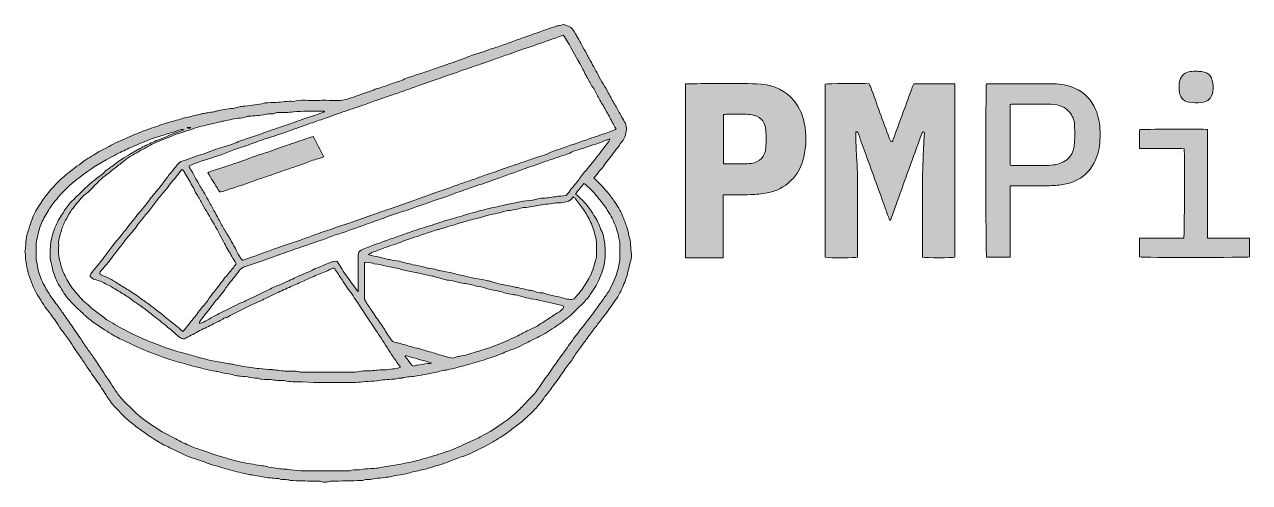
# Model space of a CAD drawing. Extents: x -1221 to 2590, y -327 to 1096.
import ezdxf

# ---------------------------------------------------------------- set-up
doc = ezdxf.new("R2010")
doc.units = 0
doc.header["$MEASUREMENT"] = 0
doc.layers.add('Layer 1', color=7, linetype='Continuous', lineweight=0)

# ---------------------------------------------------------------- blocks, each defined once
blk = doc.blocks.new('Block_0')
at = {"layer": 'Layer 1', "transparency": 33554687}
h = blk.add_hatch(color=7, dxfattribs=at)
h.dxf.hatch_style = 2
edge = h.paths.add_edge_path()
edge.add_spline(control_points=[(-715.1, 775.6), (-710.3, 772.5), (-707.8, 772.6), (-703.5, 776.1), (-708, 775.9), (-710.5, 775.8), (-715.1, 775.6)], knot_values=[0, 0, 0, 0, 1, 1, 1, 2, 2, 2, 2], degree=3, periodic=0)
edge = h.paths.add_edge_path()
edge.add_spline(control_points=[(-35.6, 66.9), (-36, 66.2), (-36.4, 65.5), (-36.8, 64.8), (-30.9, 56.9), (-24.7, 49.1), (-19, 41.1), (-15.1, 35.5), (-11, 32.4), (-4.2, 36.6), (-2.7, 37.6), (-0.3, 37.2), (1.6, 37.5), (11.9, 39), (22.1, 40.7), (32.4, 42.1), (36.3, 42.7), (40.2, 42.9), (44.1, 43.3), (44.1, 43.8), (44.1, 44.3), (44, 44.8), (17.5, 52.2), (-9.1, 59.6), (-35.6, 66.9)], knot_values=[0, 0, 0, 0, 1, 1, 1, 2, 2, 2, 3, 3, 3, 4, 4, 4, 5, 5, 5, 6, 6, 6, 7, 7, 7, 8, 8, 8, 8], degree=3, periodic=0)
edge = h.paths.add_edge_path()
edge.add_spline(control_points=[(-562.5, 352.6), (-566.8, 359.9), (-571.3, 367.4), (-575.6, 374.9), (-583.4, 388.4), (-591.2, 401.8), (-598.7, 415.4), (-603.6, 424.2), (-607.8, 433.3), (-612.7, 442.1), (-625, 464.3), (-637.5, 486.3), (-650.1, 508.3), (-655.6, 517.9), (-661.6, 527.1), (-667.1, 536.6), (-673.1, 547.1), (-678.2, 557.9), (-684.9, 568), (-690.5, 576.3), (-694, 585.9), (-698.9, 594.6), (-706.7, 608.4), (-715.6, 621.7), (-722.7, 635.8), (-724.9, 640.1), (-727.4, 642.3), (-731.4, 645.4), (-737.2, 638), (-742.5, 631), (-748, 624.2), (-752.7, 618.4), (-757.8, 612.9), (-762.5, 607), (-767.9, 600.1), (-772.7, 592.9), (-778.2, 586.2), (-787.3, 575), (-797.5, 564.8), (-805.7, 553.1), (-813.7, 541.6), (-823.3, 531.6), (-831.2, 520.1), (-838.9, 508.9), (-849.5, 499.5), (-857, 488.2), (-860.5, 482.9), (-865.3, 479.2), (-868.7, 474), (-873.4, 467), (-878.3, 460.1), (-883.7, 453.6), (-893, 442.2), (-903.6, 431.8), (-912, 419.9), (-919.8, 408.8), (-928.7, 398.5), (-936.7, 387.6), (-942.4, 379.8), (-948.8, 372.3), (-954.5, 364.4), (-958.9, 358.3), (-963.7, 352.6), (-968.5, 346.8), (-973.9, 340.2), (-979.7, 333.9), (-985, 327.3), (-988.2, 323.2), (-987, 319.8), (-982.3, 317.9), (-964.9, 310.8), (-947.9, 302.8), (-932.1, 292.5), (-920.9, 285.3), (-909.9, 277.8), (-898.3, 271.1), (-884.1, 262.9), (-870.9, 253.3), (-857.6, 243.7), (-847.2, 236.2), (-836.6, 228.8), (-826.4, 220.9), (-813.5, 210.8), (-800, 201.6), (-787.8, 190.6), (-776.1, 180.2), (-763.1, 171.4), (-750.9, 161.6), (-743.4, 155.5), (-736.3, 149), (-727.9, 141.8), (-722.6, 148.3), (-718.1, 153.8), (-713.6, 159.3), (-709.8, 164.2), (-706, 169.1), (-702.2, 173.9), (-697.2, 180.2), (-692, 186.5), (-687.1, 192.8), (-682.5, 198.8), (-678.3, 205), (-673.5, 210.8), (-668.6, 216.9), (-662.9, 222.3), (-658.3, 228.4), (-647.9, 242.1), (-638.6, 256.6), (-627.6, 269.7), (-617.6, 281.7), (-608.8, 294.4), (-599.2, 306.6), (-591, 317.1), (-582, 327.1), (-573.6, 337.5), (-569.8, 342.2), (-566.4, 347.2), (-562.5, 352.6)], knot_values=[0, 0, 0, 0, 1, 1, 1, 2, 2, 2, 3, 3, 3, 4, 4, 4, 5, 5, 5, 6, 6, 6, 7, 7, 7, 8, 8, 8, 9, 9, 9, 10, 10, 10, 11, 11, 11, 12, 12, 12, 13, 13, 13, 14, 14, 14, 15, 15, 15, 16, 16, 16, 17, 17, 17, 18, 18, 18, 19, 19, 19, 20, 20, 20, 21, 21, 21, 22, 22, 22, 23, 23, 23, 24, 24, 24, 25, 25, 25, 26, 26, 26, 27, 27, 27, 28, 28, 28, 29, 29, 29, 30, 30, 30, 31, 31, 31, 32, 32, 32, 33, 33, 33, 34, 34, 34, 35, 35, 35, 36, 36, 36, 37, 37, 37, 38, 38, 38, 39, 39, 39, 39], degree=3, periodic=0)
edge = h.paths.add_edge_path()
edge.add_spline(control_points=[(457.1, 221), (444.3, 224.3), (432.4, 227.4), (420.4, 230.3), (408.1, 233.2), (395.7, 235.8), (383.4, 238.5), (379.3, 239.4), (375.2, 240.6), (371.1, 241.3), (360.9, 243.2), (350.5, 244.7), (340.3, 246.9), (330.5, 249), (321, 252.2), (311.2, 254.4), (297.5, 257.4), (283.3, 258.5), (270.3, 263), (252.7, 269), (234.1, 269.8), (216.5, 275.9), (205.1, 279.8), (192.5, 281), (180.6, 284.2), (167.7, 287.8), (154.6, 290.2), (141.5, 292.4), (127.4, 294.7), (113.9, 299.4), (99.5, 301), (85.8, 302.6), (72.6, 307.6), (59.2, 311.1), (55.1, 312.2), (51.1, 313.6), (47, 314.4), (34.6, 316.7), (22, 318.3), (9.9, 322.3), (5.3, 323.7), (0.4, 324.4), (-4.3, 325.3), (-18, 328.2), (-31.7, 330.9), (-45.4, 333.8), (-48.2, 334.4), (-50.8, 335.8), (-53.6, 336.5), (-67.5, 339.5), (-81.4, 342.8), (-95.5, 345.3), (-107.9, 347.6), (-119.8, 352.5), (-132.7, 352.6), (-134.2, 352.6), (-135.7, 354), (-137.2, 354.2), (-145.6, 355.1), (-153.7, 358.7), (-162.1, 356.7), (-162.6, 355.6), (-163.1, 355), (-163.1, 354.4), (-163.2, 318.4), (-163.4, 282.5), (-163.1, 246.5), (-163.1, 242.5), (-161.2, 238.1), (-159, 234.6), (-151.9, 223), (-144.3, 211.8), (-136.6, 200.5), (-127.7, 187.4), (-118.4, 174.5), (-109.5, 161.3), (-101.2, 149), (-93.6, 136.1), (-85.1, 123.9), (-81.2, 118.1), (-78.3, 111), (-70.3, 109.1), (-65.3, 107.8), (-60.2, 106.8), (-55.3, 105.4), (-39, 100.8), (-22.9, 96), (-6.6, 91.5), (1.6, 89.3), (10.4, 88.7), (18.1, 85.5), (31.9, 79.6), (46.8, 77.8), (60.8, 72.8), (72.4, 68.6), (84.2, 65.1), (96.1, 62.4), (102.9, 60.8), (109.9, 57.6), (117.4, 61.1), (121.7, 63.1), (126.7, 63.6), (131.5, 64.6), (140.4, 66.5), (149.4, 68), (158.2, 70.3), (167, 72.7), (175.4, 75.9), (184, 78.7), (205.9, 85.8), (228.2, 92.1), (249.8, 100.3), (270, 108), (289.6, 117.5), (309.3, 126.6), (322.3, 132.7), (334.6, 140.4), (347.8, 145.9), (365.7, 153.3), (381.5, 164.2), (397.9, 174.1), (409.3, 181), (420.1, 188.9), (431.2, 196.3), (436.3, 199.7), (442.3, 202.2), (446.3, 206.6), (450.2, 210.9), (457.5, 213.3), (457.1, 221)], knot_values=[0, 0, 0, 0, 1, 1, 1, 2, 2, 2, 3, 3, 3, 4, 4, 4, 5, 5, 5, 6, 6, 6, 7, 7, 7, 8, 8, 8, 9, 9, 9, 10, 10, 10, 11, 11, 11, 12, 12, 12, 13, 13, 13, 14, 14, 14, 15, 15, 15, 16, 16, 16, 17, 17, 17, 18, 18, 18, 19, 19, 19, 20, 20, 20, 21, 21, 21, 22, 22, 22, 23, 23, 23, 24, 24, 24, 25, 25, 25, 26, 26, 26, 27, 27, 27, 28, 28, 28, 29, 29, 29, 30, 30, 30, 31, 31, 31, 32, 32, 32, 33, 33, 33, 34, 34, 34, 35, 35, 35, 36, 36, 36, 37, 37, 37, 38, 38, 38, 39, 39, 39, 40, 40, 40, 41, 41, 41, 42, 42, 42, 43, 43, 43, 43], degree=3, periodic=0)
edge = h.paths.add_edge_path()
edge.add_spline(control_points=[(599.5, 740.2), (594.7, 738.6), (591.4, 737.5), (588.1, 736.3), (580.2, 733.4), (572.4, 730.2), (564.4, 727.4), (553, 723.5), (541.6, 719.9), (530.2, 716.1), (522.8, 713.6), (515.5, 710.7), (508.1, 708.3), (498.9, 705.2), (488.7, 703.9), (480.4, 699.2), (466.6, 691.3), (451, 689.1), (436.6, 683.2), (423.4, 677.9), (409.5, 674.1), (396, 669.4), (373.4, 661.4), (350.9, 653.2), (328.3, 645.1), (313.7, 639.9), (299.1, 634.8), (284.5, 629.6), (271.4, 624.9), (258.3, 619.9), (245.2, 615.3), (221.9, 607.2), (198.6, 599.3), (175.3, 591.3), (157.2, 585.1), (139.1, 578.8), (121, 572.4), (108.4, 567.9), (96.2, 562.4), (83.5, 558.7), (56.3, 550.9), (30.3, 540.1), (3.5, 531.2), (-11.5, 526.2), (-26.3, 520.6), (-41.4, 515.5), (-58, 509.8), (-74.7, 504.7), (-91.3, 498.9), (-111.4, 491.9), (-131.5, 484.5), (-151.6, 477.3), (-179.7, 467.2), (-207.7, 457.2), (-235.9, 447.3), (-242.6, 445), (-249.7, 443.7), (-256.4, 441.3), (-270.4, 436.2), (-284.1, 430.4), (-298.1, 425.4), (-322, 417.1), (-346, 409.3), (-370, 401.1), (-390.5, 394), (-411, 386.6), (-431.4, 379.3), (-448.8, 373.1), (-466.2, 366.7), (-483.6, 360.7), (-500.2, 355), (-517, 350), (-533.4, 344.1), (-541.4, 341.3), (-549, 337.4), (-554.1, 329.8), (-558.5, 323), (-563.4, 316.5), (-568.4, 310.1), (-573.4, 303.8), (-579, 298), (-583.8, 291.6), (-590.9, 282.3), (-597.4, 272.6), (-604.2, 263.2), (-607.5, 258.8), (-611.1, 254.7), (-614.5, 250.5), (-623, 240.2), (-631.6, 229.8), (-640, 219.4), (-645, 213), (-649.7, 206.4), (-654.7, 200), (-661.6, 191.1), (-668.7, 182.2), (-675.5, 173.2), (-676.5, 171.8), (-676.2, 169.6), (-676.8, 166.8), (-667.3, 168.5), (-660.3, 173.4), (-653, 177.1), (-644, 181.7), (-635.7, 187.6), (-626.7, 192.2), (-611, 200.2), (-595, 207.6), (-579.2, 215.4), (-569.3, 220.3), (-559.9, 226.6), (-549.5, 230.1), (-537.9, 233.9), (-527.7, 240.3), (-516.7, 245.2), (-499.8, 252.8), (-483.1, 260.9), (-466.4, 268.9), (-459.9, 272), (-453.8, 275.7), (-447.3, 278.6), (-435.1, 284), (-422.7, 288.9), (-410.5, 294.4), (-395.1, 301.3), (-380, 308.7), (-364.6, 315.6), (-353, 320.8), (-341.2, 325.5), (-329.5, 330.5), (-325.7, 332.2), (-322.2, 334.7), (-318.3, 336.3), (-303.9, 342.3), (-289.5, 348.4), (-275, 354), (-266.3, 357.3), (-257.8, 362.7), (-248.2, 359.8), (-237.8, 343.6), (-228, 327.5), (-217.4, 312.1), (-206.8, 296.6), (-195.4, 281.6), (-184.3, 266.4), (-183.8, 266.7), (-183.2, 266.9), (-182.7, 267.2), (-182.7, 270.8), (-182.7, 274.5), (-182.7, 278.1), (-182.7, 311.7), (-182.5, 345.4), (-182.8, 379), (-182.9, 386.4), (-179.9, 391.5), (-174, 394.4), (-165, 398.8), (-155.6, 402.3), (-146.2, 406), (-132.3, 411.4), (-118.3, 416.6), (-104.3, 421.8), (-103.1, 422.3), (-101.9, 422.8), (-100.7, 423.2), (-86.2, 428.1), (-71.6, 432.8), (-57.2, 437.9), (-37.9, 444.6), (-18.9, 451.9), (0.5, 458.3), (21.1, 465.2), (42.1, 470.8), (62.7, 477.8), (83.2, 484.8), (103.8, 491.1), (124.8, 496.8), (142.6, 501.6), (160.2, 507.2), (178.1, 512.1), (195.8, 517), (213.6, 522.3), (231.7, 525.9), (247.9, 529.2), (263.9, 533.2), (280, 536.7), (293.3, 539.7), (306.8, 541.9), (320.2, 544.8), (333.2, 547.7), (346.7, 548.6), (360, 550.4), (361.6, 550.6), (363.2, 550.8), (364.8, 551.2), (372, 552.8), (379.2, 555.7), (386.4, 556.1), (401.2, 556.9), (415.8, 558.3), (430.4, 560.9), (442, 563), (453.8, 563.2), (464.5, 564.1), (469.8, 571.4), (474.2, 577.8), (479, 583.9), (483.8, 590), (489.1, 595.7), (493.9, 601.8), (502.1, 612.3), (509.9, 623.2), (518.2, 633.6), (526.9, 644.6), (536.3, 655.1), (545, 666), (558.2, 682.7), (571.4, 699.2), (583.9, 716.4), (589.1, 723.6), (597.2, 729.1), (599.5, 740.2)], knot_values=[0, 0, 0, 0, 1, 1, 1, 2, 2, 2, 3, 3, 3, 4, 4, 4, 5, 5, 5, 6, 6, 6, 7, 7, 7, 8, 8, 8, 9, 9, 9, 10, 10, 10, 11, 11, 11, 12, 12, 12, 13, 13, 13, 14, 14, 14, 15, 15, 15, 16, 16, 16, 17, 17, 17, 18, 18, 18, 19, 19, 19, 20, 20, 20, 21, 21, 21, 22, 22, 22, 23, 23, 23, 24, 24, 24, 25, 25, 25, 26, 26, 26, 27, 27, 27, 28, 28, 28, 29, 29, 29, 30, 30, 30, 31, 31, 31, 32, 32, 32, 33, 33, 33, 34, 34, 34, 35, 35, 35, 36, 36, 36, 37, 37, 37, 38, 38, 38, 39, 39, 39, 40, 40, 40, 41, 41, 41, 42, 42, 42, 43, 43, 43, 44, 44, 44, 45, 45, 45, 46, 46, 46, 47, 47, 47, 48, 48, 48, 49, 49, 49, 50, 50, 50, 51, 51, 51, 52, 52, 52, 53, 53, 53, 54, 54, 54, 55, 55, 55, 56, 56, 56, 57, 57, 57, 58, 58, 58, 59, 59, 59, 60, 60, 60, 61, 61, 61, 62, 62, 62, 63, 63, 63, 64, 64, 64, 65, 65, 65, 66, 66, 66, 67, 67, 67, 68, 68, 68, 69, 69, 69, 70, 70, 70, 71, 71, 71, 72, 72, 72, 73, 73, 73, 74, 74, 74, 74], degree=3, periodic=0)
edge = h.paths.add_edge_path()
edge.add_spline(control_points=[(-151.9, 380.8), (-144, 379), (-138.4, 377.7), (-132.8, 376.4), (-122, 374), (-111.3, 371.5), (-100.5, 369), (-95.2, 367.8), (-89.9, 366.4), (-84.5, 365.4), (-74.5, 363.5), (-64.4, 362.4), (-54.6, 360.1), (-40.7, 356.9), (-27.1, 352.7), (-13.2, 349.5), (-0.9, 346.7), (11.8, 345.7), (23.8, 341.6), (27.8, 340.2), (32, 339), (36.1, 338.6), (44.9, 337.7), (53.6, 336.9), (62, 333.6), (65.8, 332), (70.1, 331.3), (74.2, 330.5), (84.4, 328.6), (94.8, 327.3), (105, 325), (118.5, 321.9), (131.8, 316.9), (145.5, 314.9), (157.8, 313.2), (169.2, 308.5), (181.5, 306.9), (193.4, 305.3), (205.1, 302.6), (216.9, 300.3), (220.8, 299.6), (224.7, 298.9), (228.5, 297.9), (238.7, 295.1), (248.8, 291.9), (259.1, 289.5), (274, 286.1), (289.1, 283.3), (304, 280.2), (308.2, 279.4), (312.4, 278.7), (316.5, 277.7), (326.2, 275.4), (335.9, 272.8), (345.6, 270.6), (350.8, 269.4), (356.3, 269.7), (361.1, 267.9), (368.5, 265.1), (375.7, 262.7), (383.6, 262.4), (388.5, 262.2), (393.7, 261.7), (398.2, 259.9), (409.7, 255.4), (422.1, 254.3), (433.9, 251.2), (443.7, 248.8), (453.3, 245.9), (463.1, 243.8), (468.9, 242.5), (474.8, 241.8), (480.7, 241.6), (483.5, 241.5), (487.2, 242.2), (488.9, 244), (495.9, 251.5), (502.5, 259.3), (508.8, 267.3), (518.5, 279.5), (526.8, 292.7), (534.5, 306.3), (544.5, 324.1), (551.1, 342.9), (555.3, 362.7), (556.4, 367.4), (558.7, 372.2), (558.5, 376.9), (557.4, 395.9), (560.7, 415), (555.9, 434.2), (551.7, 450.6), (547.7, 466.9), (540.2, 482.1), (533.6, 495.5), (526.5, 508.7), (517.5, 520.7), (509.2, 531.7), (501.7, 543.3), (493.6, 554.3), (491.8, 556.8), (488.6, 558.2), (486.1, 560.1), (476.7, 548.3), (476.5, 549), (463.2, 544.8), (449.5, 540.4), (435.3, 543.3), (421.6, 539.6), (412.2, 537), (401.8, 537.9), (392, 537.1), (390.7, 537), (389.4, 536.4), (388.2, 536.1), (380.3, 534.5), (372.4, 532.6), (364.4, 531.3), (356.1, 529.9), (347.6, 528.9), (339.2, 527.8), (335.3, 527.3), (331.3, 527.2), (327.5, 526.3), (313, 522.6), (298.5, 518.8), (283.4, 518.1), (283.1, 518.1), (282.8, 517.9), (282.5, 517.8), (271.6, 514.9), (260.7, 511.8), (249.7, 509.2), (240.8, 507.2), (231.7, 506.1), (222.8, 503.8), (210.9, 500.7), (199.4, 496.2), (187.5, 493.5), (171.3, 489.8), (155.5, 485.3), (139.6, 480.8), (127.8, 477.4), (116.1, 473.8), (104.3, 470.2), (92.5, 466.6), (80.7, 463), (68.9, 459.4), (65.5, 458.4), (61.9, 458), (58.5, 456.9), (45.6, 452.7), (32.7, 448.4), (19.9, 444), (5.7, 439.3), (-8.4, 434.6), (-22.5, 429.7), (-38.4, 424.1), (-54.2, 418.2), (-70.1, 412.6), (-79.6, 409.3), (-89.2, 406.5), (-98.7, 403), (-112.6, 397.9), (-126.5, 392.5), (-140.3, 387), (-143.7, 385.7), (-146.8, 383.6), (-151.9, 380.8)], knot_values=[0, 0, 0, 0, 1, 1, 1, 2, 2, 2, 3, 3, 3, 4, 4, 4, 5, 5, 5, 6, 6, 6, 7, 7, 7, 8, 8, 8, 9, 9, 9, 10, 10, 10, 11, 11, 11, 12, 12, 12, 13, 13, 13, 14, 14, 14, 15, 15, 15, 16, 16, 16, 17, 17, 17, 18, 18, 18, 19, 19, 19, 20, 20, 20, 21, 21, 21, 22, 22, 22, 23, 23, 23, 24, 24, 24, 25, 25, 25, 26, 26, 26, 27, 27, 27, 28, 28, 28, 29, 29, 29, 30, 30, 30, 31, 31, 31, 32, 32, 32, 33, 33, 33, 34, 34, 34, 35, 35, 35, 36, 36, 36, 37, 37, 37, 38, 38, 38, 39, 39, 39, 40, 40, 40, 41, 41, 41, 42, 42, 42, 43, 43, 43, 44, 44, 44, 45, 45, 45, 46, 46, 46, 47, 47, 47, 48, 48, 48, 49, 49, 49, 50, 50, 50, 51, 51, 51, 52, 52, 52, 53, 53, 53, 54, 54, 54, 55, 55, 55, 56, 56, 56, 56], degree=3, periodic=0)
edge = h.paths.add_edge_path()
edge.add_spline(control_points=[(-51.5, 31.3), (-59.7, 42.8), (-67.3, 52.9), (-74.2, 63.4), (-86.9, 82.6), (-99.1, 102.2), (-111.7, 121.4), (-121.7, 136.8), (-132.2, 152), (-142.3, 167.4), (-156.3, 188.4), (-169.9, 209.7), (-184.1, 230.6), (-193.9, 245), (-202.6, 260), (-213.7, 273.5), (-220.1, 281.2), (-224.6, 290.3), (-230.1, 298.6), (-237.7, 310), (-245.6, 321.1), (-253.1, 332.5), (-257.4, 339.1), (-258.6, 339.9), (-265.6, 336.8), (-269.7, 335), (-273.6, 332.4), (-277.8, 330.7), (-292.2, 324.8), (-306.8, 319.3), (-321.1, 313.3), (-331.2, 309.1), (-341.1, 304.2), (-351.2, 299.7), (-364.8, 293.6), (-378.4, 287.6), (-392, 281.5), (-407.2, 274.6), (-422.3, 267.7), (-437.4, 260.6), (-448.8, 255.3), (-460.2, 249.6), (-471.6, 244.2), (-477.8, 241.2), (-484, 238.4), (-490.3, 235.5), (-501.2, 230.5), (-512.6, 226.4), (-523, 220.5), (-544.5, 208.3), (-568, 199.9), (-589.1, 187), (-592.4, 185), (-597.5, 185.6), (-600.3, 183.3), (-610.1, 175.3), (-622, 171.2), (-633, 165.6), (-646.9, 158.5), (-661.1, 152), (-675, 144.8), (-689.7, 137.1), (-704.4, 129.4), (-718.6, 120.9), (-725.4, 116.9), (-730.4, 119.2), (-735.9, 122.5), (-748.8, 130.5), (-758.5, 142.2), (-770.3, 151.5), (-785, 163.2), (-799.2, 175.7), (-814.4, 187), (-826.8, 196.3), (-838.4, 206.9), (-851.4, 215.3), (-855.6, 218), (-858.3, 222.1), (-862.7, 224.3), (-867.7, 226.9), (-872.4, 230.1), (-877.1, 233.4), (-884.4, 238.6), (-891.4, 244.3), (-898.9, 249.2), (-910.6, 256.8), (-922.5, 264.1), (-934.4, 271.4), (-941.9, 275.9), (-949.3, 280.6), (-957.2, 284.5), (-972.2, 292.1), (-986.9, 300.7), (-1003.8, 304.1), (-1007.6, 304.8), (-1011, 308.4), (-1014.4, 311), (-1017.2, 313.1), (-1017.4, 315.9), (-1015.5, 318.9), (-1014, 321.3), (-1012.7, 324), (-1010.8, 326.2), (-1002.1, 336.9), (-993.2, 347.4), (-984.5, 358.1), (-980.8, 362.6), (-977.2, 367.2), (-973.7, 371.9), (-965.6, 382.8), (-957.8, 393.9), (-949.5, 404.6), (-939.1, 418), (-928.4, 431.1), (-917.4, 444), (-912.6, 449.6), (-907.8, 455.2), (-903.6, 461.3), (-898.4, 468.8), (-892.3, 475.6), (-886.6, 482.7), (-882.3, 488.3), (-877.5, 493.4), (-873.5, 499.3), (-868.9, 506.1), (-863, 511.9), (-857.8, 518.2), (-851.8, 525.4), (-845.9, 532.7), (-840.2, 540.1), (-834.4, 547.5), (-828.9, 555.2), (-823.1, 562.5), (-817.8, 569.2), (-812.3, 575.6), (-806.9, 582.1), (-802, 588.1), (-796.9, 593.9), (-792.2, 600), (-784.5, 610.1), (-777.8, 621), (-769.4, 630.4), (-762.6, 638), (-757.1, 646.5), (-750.4, 654), (-743.8, 661.4), (-738.1, 670.2), (-727.1, 672.8), (-718, 674.9), (-709.3, 678.7), (-700.5, 681.8), (-696.8, 683.2), (-693.3, 685), (-689.6, 686.2), (-678.8, 689.5), (-667.7, 692.3), (-657, 696), (-646.3, 699.6), (-636, 704.4), (-625.2, 708.1), (-611.4, 712.9), (-597.3, 716.8), (-583.5, 721.5), (-568.3, 726.8), (-553.3, 732.8), (-538.1, 738.1), (-520.9, 744.1), (-503.7, 749.6), (-486.5, 755.5), (-476.3, 759.1), (-466.3, 763.1), (-456.2, 766.7), (-442.7, 771.3), (-429.2, 775.7), (-415.8, 780.2), (-404.1, 784.2), (-392.5, 788.2), (-380.8, 792.3), (-370.4, 796), (-360.1, 799.8), (-349.7, 803.4), (-336.8, 807.8), (-323.8, 811.8), (-310.9, 816.3), (-303.1, 818.9), (-295.5, 822.1), (-287.8, 825), (-287.9, 825.7), (-288, 826.4), (-288.1, 827), (-291.6, 827), (-295.1, 827.1), (-298.6, 827), (-327.1, 827), (-355.6, 827.5), (-384.1, 824.4), (-400.8, 822.5), (-417.8, 822.8), (-434.7, 822.2), (-435.7, 822.1), (-436.9, 822.3), (-437.7, 821.8), (-448.2, 815.7), (-460.2, 819.6), (-471.5, 816.8), (-488.2, 812.7), (-505.9, 812.7), (-523.2, 811), (-524.2, 810.9), (-525.1, 810.6), (-526.1, 810.3), (-533.6, 808.6), (-541.1, 805.8), (-548.7, 805.3), (-566.5, 804.2), (-583.5, 799.1), (-600.9, 795.9), (-605.7, 795.1), (-610.5, 794.1), (-615.3, 792.9), (-624.1, 790.8), (-632.9, 788.4), (-641.8, 786.3), (-656.7, 782.7), (-672.1, 780.6), (-686.4, 775.5), (-712.1, 766.4), (-738.4, 759.3), (-763.8, 749.1), (-783.2, 741.3), (-802.4, 733.3), (-821.4, 724.7), (-831.8, 720), (-841.8, 714.5), (-851.7, 708.8), (-869.5, 698.6), (-887.8, 689), (-904.4, 677.2), (-913.7, 670.6), (-922.3, 663), (-931.4, 656), (-940.3, 649.3), (-949, 642.2), (-957.8, 635.3), (-965.7, 629), (-974.1, 623.3), (-981.5, 616.4), (-1000.2, 599.2), (-1016.1, 579.1), (-1037, 564.2), (-1038.1, 563.5), (-1038.7, 562.2), (-1039.6, 561.3), (-1045.6, 554.3), (-1051.8, 547.5), (-1057.7, 540.5), (-1063.1, 534), (-1068.2, 527.3), (-1073.4, 520.6), (-1080.1, 511.9), (-1085, 502), (-1090.5, 492.5), (-1096.7, 481.7), (-1101.7, 470.4), (-1105.2, 458.5), (-1105.8, 456.7), (-1105.8, 454.6), (-1106.5, 452.8), (-1110.9, 441.3), (-1114.8, 429.5), (-1114.5, 417.1), (-1114.1, 399.4), (-1117.2, 381.4), (-1111.5, 363.9), (-1108, 353.1), (-1106.7, 341.6), (-1102.3, 331.3), (-1095.9, 316.4), (-1088.4, 302), (-1079.6, 288.1), (-1068.9, 271.4), (-1055.4, 257.1), (-1042.6, 242.2), (-1036.9, 235.5), (-1029.5, 230.3), (-1022.9, 224.4), (-1018.5, 220.4), (-1014.4, 216), (-1009.8, 212.4), (-1003.9, 207.7), (-997.5, 203.7), (-991.5, 199.2), (-981.2, 191.5), (-971.5, 182.7), (-960.5, 176), (-941.9, 164.6), (-922.8, 154), (-903.4, 143.9), (-885.8, 134.7), (-867.8, 126.1), (-849.5, 118.3), (-827, 108.8), (-804.1, 100.1), (-781.2, 91.6), (-760.2, 83.9), (-738.6, 77.9), (-716.9, 72.4), (-702.8, 68.8), (-688.9, 64.4), (-674.8, 60.6), (-661.9, 57.2), (-649.1, 53.6), (-636.1, 50.9), (-620.1, 47.6), (-604, 45.3), (-588, 42.5), (-582.8, 41.6), (-577.5, 41), (-572.4, 40), (-564.5, 38.3), (-556.7, 36.1), (-548.8, 34.8), (-537.8, 32.9), (-526.8, 31.7), (-515.7, 30.2), (-507.3, 29), (-498.9, 27.6), (-490.4, 26.7), (-477.3, 25.4), (-464.3, 24.5), (-451.2, 23.4), (-450.5, 23.4), (-449.9, 23.1), (-449.2, 23.1), (-434.5, 21.6), (-419.7, 19.9), (-405, 18.8), (-397.4, 18.2), (-389.6, 18.7), (-382, 18.6), (-379, 18.6), (-376, 18.4), (-373.1, 17.9), (-368.9, 17.3), (-364.8, 15.7), (-360.7, 15.6), (-319, 15.5), (-277.3, 15.1), (-235.7, 15.7), (-216.6, 16), (-197.5, 14.2), (-178.2, 18.1), (-162.9, 21.2), (-146.7, 18.6), (-130.8, 21.2), (-116.8, 23.5), (-102.1, 21.4), (-88.2, 24.1), (-79.4, 25.8), (-70.6, 25.9), (-61.9, 27), (-58.8, 27.4), (-55.9, 29.4), (-51.5, 31.3)], knot_values=[0, 0, 0, 0, 1, 1, 1, 2, 2, 2, 3, 3, 3, 4, 4, 4, 5, 5, 5, 6, 6, 6, 7, 7, 7, 8, 8, 8, 9, 9, 9, 10, 10, 10, 11, 11, 11, 12, 12, 12, 13, 13, 13, 14, 14, 14, 15, 15, 15, 16, 16, 16, 17, 17, 17, 18, 18, 18, 19, 19, 19, 20, 20, 20, 21, 21, 21, 22, 22, 22, 23, 23, 23, 24, 24, 24, 25, 25, 25, 26, 26, 26, 27, 27, 27, 28, 28, 28, 29, 29, 29, 30, 30, 30, 31, 31, 31, 32, 32, 32, 33, 33, 33, 34, 34, 34, 35, 35, 35, 36, 36, 36, 37, 37, 37, 38, 38, 38, 39, 39, 39, 40, 40, 40, 41, 41, 41, 42, 42, 42, 43, 43, 43, 44, 44, 44, 45, 45, 45, 46, 46, 46, 47, 47, 47, 48, 48, 48, 49, 49, 49, 50, 50, 50, 51, 51, 51, 52, 52, 52, 53, 53, 53, 54, 54, 54, 55, 55, 55, 56, 56, 56, 57, 57, 57, 58, 58, 58, 59, 59, 59, 60, 60, 60, 61, 61, 61, 62, 62, 62, 63, 63, 63, 64, 64, 64, 65, 65, 65, 66, 66, 66, 67, 67, 67, 68, 68, 68, 69, 69, 69, 70, 70, 70, 71, 71, 71, 72, 72, 72, 73, 73, 73, 74, 74, 74, 75, 75, 75, 76, 76, 76, 77, 77, 77, 78, 78, 78, 79, 79, 79, 80, 80, 80, 81, 81, 81, 82, 82, 82, 83, 83, 83, 84, 84, 84, 85, 85, 85, 86, 86, 86, 87, 87, 87, 88, 88, 88, 89, 89, 89, 90, 90, 90, 91, 91, 91, 92, 92, 92, 93, 93, 93, 94, 94, 94, 95, 95, 95, 96, 96, 96, 97, 97, 97, 98, 98, 98, 99, 99, 99, 100, 100, 100, 101, 101, 101, 102, 102, 102, 103, 103, 103, 104, 104, 104, 105, 105, 105, 106, 106, 106, 107, 107, 107, 108, 108, 108, 109, 109, 109, 110, 110, 110, 111, 111, 111, 112, 112, 112, 113, 113, 113, 114, 114, 114, 115, 115, 115, 116, 116, 116, 117, 117, 117, 118, 118, 118, 119, 119, 119, 120, 120, 120, 121, 121, 121, 121], degree=3, periodic=0)
edge = h.paths.add_edge_path()
edge.add_spline(control_points=[(619.3, 771.5), (614.6, 779.8), (610.8, 786.2), (607.3, 792.8), (600.6, 805), (594.3, 817.5), (587.5, 829.7), (580.8, 841.5), (573.4, 853), (566.8, 864.9), (560.9, 875.3), (555.7, 886), (550.3, 896.6), (550.1, 896.9), (550, 897.2), (549.7, 897.5), (541.2, 906.2), (537.8, 918.1), (531.5, 928.3), (524, 940.3), (518.3, 953.3), (511.4, 965.7), (497.3, 991.2), (483, 1016.6), (468.6, 1041.9), (464.4, 1049.1), (459.6, 1056), (455.1, 1063), (439.7, 1057.4), (425.8, 1052.1), (411.7, 1047.2), (385.4, 1038), (359, 1029.1), (332.6, 1020.1), (324.7, 1017.4), (316.6, 1014.8), (308.7, 1012), (299.2, 1008.7), (290, 1004.8), (280.4, 1001.9), (266.5, 997.5), (253, 992.2), (239.3, 987.1), (223.8, 981.2), (207.9, 976.2), (192.2, 970.8), (189.4, 969.9), (186.7, 969), (183.9, 968.1), (172, 964.1), (159.9, 960.3), (148.1, 956.1), (131.6, 950.3), (115.4, 943.1), (98.6, 938.4), (81.1, 933.6), (64.8, 925.4), (47.3, 920.6), (35.7, 917.3), (24.5, 912.9), (13.2, 908.9), (0.7, 904.5), (-11.8, 900), (-24.2, 895.5), (-37.7, 890.7), (-51, 885.8), (-64.5, 881.1), (-80.5, 875.5), (-96.5, 870.2), (-112.5, 864.7), (-118.9, 862.6), (-125.4, 860.6), (-131.8, 858.4), (-145.8, 853.3), (-159.6, 847.9), (-173.7, 843.1), (-195.2, 835.8), (-216.8, 829), (-238.3, 821.6), (-254.8, 815.9), (-271.1, 809.7), (-287.5, 803.8), (-301.9, 798.8), (-316.4, 794), (-330.8, 789), (-345.8, 783.8), (-360.8, 778.5), (-375.7, 773.2), (-388.5, 768.6), (-401.2, 763.6), (-414, 759.3), (-436.2, 751.8), (-458.5, 745), (-480.7, 737.5), (-497.8, 731.7), (-514.7, 725.1), (-531.8, 719.2), (-543.7, 715), (-556, 711.7), (-567.8, 707.4), (-581.8, 702.4), (-595.4, 696.2), (-609.4, 691.4), (-636.7, 682), (-664.3, 673.2), (-691.6, 663.9), (-697.6, 661.9), (-703.3, 658.8), (-709.6, 656), (-706.3, 650.4), (-703.6, 646), (-701, 641.4), (-692, 625), (-683.1, 608.6), (-673.9, 592.3), (-670.8, 586.6), (-667.1, 581.2), (-663.8, 575.6), (-659, 567.5), (-654.2, 559.4), (-649.7, 551.3), (-643.5, 540.2), (-637.6, 529.1), (-631.5, 518), (-626.7, 509.2), (-621.8, 500.4), (-617, 491.5), (-610.6, 479.8), (-604.5, 467.9), (-597.8, 456.4), (-592.1, 446.6), (-585.5, 437.3), (-580, 427.4), (-570.4, 410.4), (-561.5, 393), (-552.2, 375.9), (-550.5, 372.7), (-548.4, 369.8), (-546.2, 367), (-544.3, 364.6), (-542.2, 362.7), (-538.6, 364.3), (-536.2, 365.4), (-533.6, 365.8), (-531.1, 366.7), (-516.8, 371.9), (-502.6, 377.2), (-488.3, 382.4), (-474.3, 387.5), (-460.3, 392.5), (-446.2, 397.5), (-430, 403.1), (-413.7, 408.6), (-397.4, 414.1), (-384.8, 418.4), (-372.2, 422.4), (-359.7, 426.9), (-346, 431.8), (-332.5, 437.4), (-318.8, 442.3), (-301.2, 448.5), (-283.4, 454.4), (-265.6, 460.5), (-255.5, 464), (-245.4, 467.6), (-235.2, 471.1), (-222.3, 475.4), (-209.3, 479.3), (-196.5, 483.8), (-172.9, 492), (-149.5, 500.6), (-125.9, 508.9), (-112.8, 513.5), (-99.6, 517.9), (-86.5, 522.4), (-62.9, 530.6), (-39.3, 538.9), (-15.8, 547.2), (-3, 551.7), (9.7, 556.4), (22.5, 560.9), (33.5, 564.8), (44.5, 568.5), (55.5, 572.4), (72, 578.2), (88.5, 584), (104.9, 589.9), (118.1, 594.6), (131.1, 599.4), (144.3, 604), (157.4, 608.5), (170.7, 612.7), (183.8, 617.4), (197.2, 622.1), (210.3, 628.3), (224, 631.8), (242.7, 636.6), (260, 644.7), (278.1, 650.8), (287.9, 654.1), (297.8, 657.4), (307.7, 660.8), (320.8, 665.2), (334, 669.5), (347.2, 674), (358.8, 678), (370.3, 682.3), (381.9, 686.3), (390.8, 689.4), (400.7, 690.7), (408.6, 695.4), (418.9, 701.5), (430.4, 704.2), (441.3, 707.5), (456.5, 712.1), (470.9, 718.9), (486.1, 723.6), (501.3, 728.2), (516.1, 733.9), (531.2, 739), (542.8, 743), (554.5, 746.9), (566.1, 750.9), (580.8, 756), (595.5, 761.2), (610.2, 766.6), (613.3, 767.7), (616.2, 769.8), (619.3, 771.5)], knot_values=[0, 0, 0, 0, 1, 1, 1, 2, 2, 2, 3, 3, 3, 4, 4, 4, 5, 5, 5, 6, 6, 6, 7, 7, 7, 8, 8, 8, 9, 9, 9, 10, 10, 10, 11, 11, 11, 12, 12, 12, 13, 13, 13, 14, 14, 14, 15, 15, 15, 16, 16, 16, 17, 17, 17, 18, 18, 18, 19, 19, 19, 20, 20, 20, 21, 21, 21, 22, 22, 22, 23, 23, 23, 24, 24, 24, 25, 25, 25, 26, 26, 26, 27, 27, 27, 28, 28, 28, 29, 29, 29, 30, 30, 30, 31, 31, 31, 32, 32, 32, 33, 33, 33, 34, 34, 34, 35, 35, 35, 36, 36, 36, 37, 37, 37, 38, 38, 38, 39, 39, 39, 40, 40, 40, 41, 41, 41, 42, 42, 42, 43, 43, 43, 44, 44, 44, 45, 45, 45, 46, 46, 46, 47, 47, 47, 48, 48, 48, 49, 49, 49, 50, 50, 50, 51, 51, 51, 52, 52, 52, 53, 53, 53, 54, 54, 54, 55, 55, 55, 56, 56, 56, 57, 57, 57, 58, 58, 58, 59, 59, 59, 60, 60, 60, 61, 61, 61, 62, 62, 62, 63, 63, 63, 64, 64, 64, 65, 65, 65, 66, 66, 66, 67, 67, 67, 68, 68, 68, 69, 69, 69, 70, 70, 70, 71, 71, 71, 72, 72, 72, 73, 73, 73, 74, 74, 74, 75, 75, 75, 76, 76, 76, 76], degree=3, periodic=0)
edge = h.paths.add_edge_path()
edge.add_spline(control_points=[(492.7, 568.8), (494.4, 567.9), (496.3, 567.2), (497.8, 565.9), (513, 551.9), (527.4, 537.1), (539.5, 520.2), (544.7, 512.8), (548.6, 504.4), (553.8, 497.3), (563.5, 483.8), (568.2, 468.4), (574.7, 453.6), (581, 439.2), (583.1, 423.5), (584.8, 408.3), (587, 389), (585.8, 369.3), (581.9, 350.1), (581.2, 346.5), (581, 342.8), (579.9, 339.4), (576.5, 329.4), (573.2, 319.3), (569.2, 309.5), (565.8, 301.1), (561.8, 292.9), (557.4, 285), (553.7, 278.3), (548.7, 272.4), (544.8, 265.8), (537.8, 253.9), (529, 243.5), (519.9, 233.4), (511.8, 224.4), (502.1, 216.8), (494, 207.8), (481.3, 193.9), (466.3, 182.8), (451.6, 171.5), (435.9, 159.4), (418.9, 149.1), (402.3, 138.3), (397.2, 134.9), (391.7, 132.1), (386.3, 129.3), (370.9, 121.5), (355.4, 113.8), (340, 106.1), (330.4, 101.3), (321, 95.9), (311.1, 91.7), (298.9, 86.5), (285.9, 83), (273.8, 77.5), (257.8, 70.3), (241.1, 65.2), (224.7, 59.2), (205.5, 52.1), (185.9, 46.8), (166.3, 41.1), (153, 37.3), (139.5, 33.9), (126.1, 30.4), (115.7, 27.7), (105.3, 25.2), (94.9, 22.8), (90.7, 21.9), (86.3, 21.9), (82.2, 21), (74.9, 19.4), (67.9, 17.2), (60.6, 15.6), (53.6, 14.1), (46.6, 13.1), (39.5, 11.7), (28.1, 9.4), (16.8, 6.6), (5.2, 4.8), (-9.6, 2.6), (-24.6, 1.2), (-39.6, -0.5), (-40.5, -0.6), (-41.8, -0.4), (-42.5, -1), (-47.2, -4.5), (-52.7, -2.7), (-57.9, -3.4), (-63, -4.1), (-67.9, -6.1), (-73, -6.3), (-90.5, -7.1), (-107.8, -8.1), (-125.1, -11), (-137, -13), (-149.2, -12), (-161.3, -13.8), (-180.6, -16.7), (-200.4, -16.6), (-220, -16.3), (-265.2, -15.7), (-310.5, -18.7), (-355.7, -14.5), (-372, -12.9), (-388.4, -15.8), (-405, -11.9), (-417.5, -8.9), (-431.1, -11.1), (-444.3, -8.8), (-457.2, -6.5), (-470.7, -7.1), (-483.9, -6.4), (-484.9, -6.4), (-486.1, -6.5), (-486.9, -6.1), (-497.1, -0.7), (-508.7, -4), (-519.5, -0.8), (-528.7, 2), (-538.8, 2), (-548.5, 3.2), (-553.7, 3.9), (-559, 4.2), (-564.1, 5.3), (-571.4, 6.8), (-578.4, 9.3), (-585.7, 10.5), (-594.7, 12), (-603.9, 12), (-612.6, 15.3), (-617.1, 16.9), (-622, 17.8), (-626.8, 18.6), (-638.9, 20.6), (-650.9, 23.1), (-662.9, 26.3), (-681.1, 31.1), (-699.4, 34.7), (-717.4, 40.2), (-735.7, 45.8), (-754.3, 49.9), (-772.3, 56.5), (-794.5, 64.7), (-817.3, 71.5), (-839.1, 80.7), (-867.8, 92.8), (-895.9, 106.4), (-924.2, 119.6), (-931.3, 122.9), (-938.1, 126.9), (-944.8, 130.8), (-953.8, 136), (-962.8, 141.3), (-971.5, 147), (-984.1, 155.3), (-996.6, 163.7), (-1008.9, 172.5), (-1017, 178.4), (-1024.7, 184.8), (-1032.5, 191.2), (-1035.5, 193.7), (-1038, 196.7), (-1040.8, 199.5), (-1051.9, 210.4), (-1063.3, 221), (-1074.1, 232.2), (-1081.4, 239.6), (-1088.5, 247.4), (-1094.7, 255.7), (-1100.1, 263.1), (-1103.5, 272), (-1108.9, 279.4), (-1119.2, 293.5), (-1124.8, 309.7), (-1130.8, 325.7), (-1133.4, 332.7), (-1133.7, 340.5), (-1135.9, 347.6), (-1138.9, 357.3), (-1141.3, 367), (-1141.3, 377.2), (-1141.4, 395.8), (-1140.2, 414.1), (-1136, 432.6), (-1132, 449.9), (-1125.8, 466), (-1118.4, 481.8), (-1114.9, 489.4), (-1110.1, 496.4), (-1105.5, 503.5), (-1097.9, 515), (-1091, 527.1), (-1082, 537.4), (-1069.9, 551.3), (-1056.2, 563.7), (-1043, 576.5), (-1034.1, 585.1), (-1025, 593.5), (-1015.8, 601.7), (-1008.1, 608.4), (-1000.1, 614.7), (-992.1, 621.1), (-985.4, 626.5), (-977.6, 631), (-971.8, 637.3), (-962.9, 647.2), (-951, 652.6), (-941, 660.9), (-934.1, 666.8), (-926.3, 671.7), (-918.7, 676.7), (-909.5, 682.7), (-900.2, 688.7), (-890.7, 694.3), (-878.1, 701.6), (-865.4, 708.9), (-852.4, 715.6), (-838.8, 722.5), (-824.9, 729), (-810.9, 735.1), (-799.3, 740.1), (-786.7, 743.2), (-775.7, 749.1), (-764.6, 755), (-752.8, 758.1), (-741.3, 762.5), (-735.6, 764.6), (-729.9, 766.7), (-724.3, 768.7), (-726.9, 769.9), (-729.6, 770.5), (-731.9, 769.8), (-743.4, 766.4), (-754.7, 762.7), (-766.2, 759.1), (-780.9, 754.6), (-795.6, 750.2), (-810.3, 745.5), (-818.4, 743), (-826.4, 740.3), (-834.3, 737.2), (-851.2, 730.4), (-868.1, 723.4), (-884.8, 716.1), (-899.5, 709.8), (-914.1, 703), (-928.4, 696), (-937, 691.9), (-945, 686.6), (-953.5, 682.3), (-988.1, 664.8), (-1020, 643.2), (-1051, 620), (-1055.2, 616.9), (-1059.6, 614), (-1063.6, 610.5), (-1073.4, 601.9), (-1083.4, 593.4), (-1092.6, 584.1), (-1103.3, 573.3), (-1113.6, 562.1), (-1123.3, 550.4), (-1131.2, 540.8), (-1138.5, 530.7), (-1145, 520.2), (-1153.4, 506.6), (-1161.9, 492.9), (-1168.1, 478.2), (-1173.9, 464.6), (-1177.2, 449.7), (-1180.8, 435.2), (-1182.9, 427), (-1184.6, 418.5), (-1184.4, 410.1), (-1184, 390.7), (-1187.2, 371.1), (-1181.5, 351.9), (-1178.9, 343.1), (-1179.1, 333.5), (-1176.1, 325), (-1170.6, 309.8), (-1164.8, 294.7), (-1156.9, 280.5), (-1147, 262.5), (-1135.3, 245.8), (-1122.9, 229.5), (-1115.6, 219.9), (-1108.7, 209.8), (-1101.7, 199.8), (-1093.3, 187.8), (-1084.9, 175.8), (-1076.6, 163.8), (-1067, 149.8), (-1057.3, 135.9), (-1047.8, 121.9), (-1040.2, 110.8), (-1032.8, 99.5), (-1025.2, 88.4), (-1017.9, 77.9), (-1010.2, 67.8), (-1003.1, 57.3), (-994.6, 44.8), (-986.5, 32.1), (-978.1, 19.5), (-966.7, 2.4), (-955.3, -14.8), (-943.7, -31.9), (-936.4, -42.7), (-929.8, -54.2), (-921.2, -63.9), (-908.5, -78.1), (-894.2, -91), (-880.7, -104.6), (-861.4, -123.9), (-839.2, -139.6), (-816.6, -154.6), (-795.5, -168.5), (-772.7, -180.1), (-750.3, -192), (-735.1, -200.1), (-719.5, -207.6), (-703.7, -214.3), (-690.5, -220), (-676.7, -224.2), (-663.1, -228.9), (-645.8, -234.8), (-628.6, -241), (-611.1, -246.3), (-590, -252.6), (-568.8, -258.9), (-547.3, -263.8), (-527.6, -268.3), (-507.4, -270.9), (-487.4, -274.3), (-480.6, -275.4), (-473.3, -275.2), (-467.1, -277.7), (-458.1, -281.3), (-448.6, -281.1), (-439.4, -282.8), (-423.9, -285.6), (-408, -285.2), (-392.3, -287.6), (-378.8, -289.6), (-364.7, -290.6), (-350.9, -290.9), (-305.9, -291.6), (-260.9, -291.1), (-215.9, -291.1), (-213.2, -291.1), (-210.2, -291.8), (-208, -290.7), (-200.3, -287.2), (-192.3, -288.9), (-184.4, -288.2), (-176.6, -287.5), (-168.9, -285.9), (-161.1, -285.2), (-149.2, -284.2), (-137.3, -283.8), (-125.4, -283.1), (-124.1, -283), (-122.8, -282.5), (-121.6, -282.3), (-113, -280.6), (-104.4, -278.7), (-95.8, -277.2), (-86.7, -275.7), (-77.6, -274.8), (-68.6, -273.2), (-56.4, -271.1), (-44.3, -268.6), (-32.1, -266.2), (-23.1, -264.4), (-14.1, -262.9), (-5.2, -260.6), (11.1, -256.4), (27.4, -251.9), (43.4, -247), (65.4, -240.2), (87.4, -233.6), (108.8, -225.5), (127.7, -218.4), (145.8, -209.6), (164.2, -201.2), (176.6, -195.5), (189.1, -189.9), (201.1, -183.3), (224.6, -170.4), (247.8, -156.9), (269.5, -141), (285.7, -129.1), (301.8, -117), (316.1, -102.8), (325.6, -93.3), (335, -83.5), (344.3, -73.7), (352.5, -65.2), (361.3, -57.2), (368.2, -47.7), (385.7, -23.9), (402.2, 0.7), (419.3, 24.9), (434.1, 45.8), (449.1, 66.4), (464.1, 87.2), (474.4, 101.6), (484.4, 116.3), (495.1, 130.4), (510.5, 150.8), (526.7, 170.7), (542.1, 191.1), (554.4, 207.2), (566.1, 223.8), (577.9, 240.3), (585.4, 251), (593.6, 261.3), (599.7, 272.8), (609.6, 291.4), (619.1, 310), (624, 331), (627.6, 346), (631.4, 360.8), (631.3, 376.3), (631.3, 388.3), (631.4, 400.3), (631.3, 412.3), (631.3, 415), (631.5, 417.7), (630.9, 420.3), (628.5, 431.4), (626.3, 442.6), (623.2, 453.5), (620.4, 463.1), (616.7, 472.5), (612.8, 481.8), (609.4, 489.8), (605.7, 497.8), (601.1, 505.2), (593.3, 517.7), (585, 529.9), (576.5, 541.8), (571.9, 548.2), (566, 553.7), (561.4, 560), (549.3, 576.2), (534.7, 589.7), (519.1, 602), (510.6, 591.3), (502.5, 581.1), (492.7, 568.8)], knot_values=[0, 0, 0, 0, 1, 1, 1, 2, 2, 2, 3, 3, 3, 4, 4, 4, 5, 5, 5, 6, 6, 6, 7, 7, 7, 8, 8, 8, 9, 9, 9, 10, 10, 10, 11, 11, 11, 12, 12, 12, 13, 13, 13, 14, 14, 14, 15, 15, 15, 16, 16, 16, 17, 17, 17, 18, 18, 18, 19, 19, 19, 20, 20, 20, 21, 21, 21, 22, 22, 22, 23, 23, 23, 24, 24, 24, 25, 25, 25, 26, 26, 26, 27, 27, 27, 28, 28, 28, 29, 29, 29, 30, 30, 30, 31, 31, 31, 32, 32, 32, 33, 33, 33, 34, 34, 34, 35, 35, 35, 36, 36, 36, 37, 37, 37, 38, 38, 38, 39, 39, 39, 40, 40, 40, 41, 41, 41, 42, 42, 42, 43, 43, 43, 44, 44, 44, 45, 45, 45, 46, 46, 46, 47, 47, 47, 48, 48, 48, 49, 49, 49, 50, 50, 50, 51, 51, 51, 52, 52, 52, 53, 53, 53, 54, 54, 54, 55, 55, 55, 56, 56, 56, 57, 57, 57, 58, 58, 58, 59, 59, 59, 60, 60, 60, 61, 61, 61, 62, 62, 62, 63, 63, 63, 64, 64, 64, 65, 65, 65, 66, 66, 66, 67, 67, 67, 68, 68, 68, 69, 69, 69, 70, 70, 70, 71, 71, 71, 72, 72, 72, 73, 73, 73, 74, 74, 74, 75, 75, 75, 76, 76, 76, 77, 77, 77, 78, 78, 78, 79, 79, 79, 80, 80, 80, 81, 81, 81, 82, 82, 82, 83, 83, 83, 84, 84, 84, 85, 85, 85, 86, 86, 86, 87, 87, 87, 88, 88, 88, 89, 89, 89, 90, 90, 90, 91, 91, 91, 92, 92, 92, 93, 93, 93, 94, 94, 94, 95, 95, 95, 96, 96, 96, 97, 97, 97, 98, 98, 98, 99, 99, 99, 100, 100, 100, 101, 101, 101, 102, 102, 102, 103, 103, 103, 104, 104, 104, 105, 105, 105, 106, 106, 106, 107, 107, 107, 108, 108, 108, 109, 109, 109, 110, 110, 110, 111, 111, 111, 112, 112, 112, 113, 113, 113, 114, 114, 114, 115, 115, 115, 116, 116, 116, 117, 117, 117, 118, 118, 118, 119, 119, 119, 120, 120, 120, 121, 121, 121, 122, 122, 122, 123, 123, 123, 124, 124, 124, 125, 125, 125, 126, 126, 126, 127, 127, 127, 128, 128, 128, 129, 129, 129, 130, 130, 130, 131, 131, 131, 132, 132, 132, 133, 133, 133, 134, 134, 134, 135, 135, 135, 136, 136, 136, 137, 137, 137, 138, 138, 138, 139, 139, 139, 140, 140, 140, 141, 141, 141, 142, 142, 142, 143, 143, 143, 144, 144, 144, 145, 145, 145, 146, 146, 146, 147, 147, 147, 148, 148, 148, 149, 149, 149, 150, 150, 150, 150], degree=3, periodic=0)
edge = h.paths.add_edge_path()
edge.add_spline(control_points=[(550.2, 619), (558.2, 611.1), (566.1, 603.6), (573.7, 595.9), (577.8, 591.7), (581.5, 587.1), (585.4, 582.6), (586.6, 581.1), (587.7, 579.4), (589.1, 578.1), (598.8, 569.6), (605.2, 558.4), (612.5, 548), (623, 533.3), (632.9, 518), (639.7, 501.1), (644.4, 489.4), (648.9, 477.7), (653.3, 465.9), (657.6, 454.2), (657.8, 441.4), (661.9, 430), (666.6, 417), (663.3, 403.9), (665.9, 391), (667.9, 380.9), (667, 369.4), (664.2, 359.5), (658.8, 340.3), (656.1, 320.4), (648.4, 301.5), (642.2, 286.2), (635.9, 270.9), (628.3, 256.3), (623.5, 247.2), (617.1, 238.9), (611.1, 230.6), (600, 215), (588.9, 199.4), (577.3, 184.3), (569.6, 174.3), (562.3, 164), (554.3, 154.2), (545.6, 143.4), (537.7, 131.9), (529.4, 120.7), (522.3, 111.1), (515.2, 101.5), (508.3, 91.8), (500.4, 80.8), (492.1, 70.1), (485, 58.5), (478, 47.1), (469.1, 37), (461.4, 26.1), (450.8, 11.3), (441.1, -4.3), (429.8, -18.5), (420.4, -30.2), (413.2, -43.4), (402.7, -54.4), (395.4, -61.9), (391, -72), (384.3, -80.1), (375.4, -90.8), (365.8, -101), (356.1, -111.1), (350.6, -116.7), (344.1, -121.3), (338.5, -126.9), (328.7, -136.5), (318.2, -145.3), (306.8, -153.1), (298.2, -159), (290.4, -166.1), (281.8, -172), (266.6, -182.4), (250.9, -191.9), (235.3, -201.6), (215.6, -213.8), (194.3, -222.9), (173.8, -233.2), (164.2, -238), (154.2, -243), (143.4, -246.1), (128.4, -250.3), (114.2, -256.8), (99.6, -262.2), (90.2, -265.7), (80.8, -269.2), (71.2, -272.2), (60.4, -275.5), (49.4, -277.9), (38.8, -282.1), (31, -285.3), (22.4, -286.1), (14.2, -288.2), (0.5, -291.9), (-13.6, -293.9), (-27.2, -298.5), (-37.6, -302), (-49, -302.3), (-59.9, -304.3), (-68.1, -305.9), (-76.2, -308.1), (-84.4, -309.7), (-89.3, -310.6), (-94.3, -310.9), (-99.2, -311.5), (-109.6, -312.7), (-120, -313.8), (-130.4, -315.2), (-136.8, -316), (-143.2, -317.4), (-149.6, -318.2), (-155.7, -319), (-162.2, -316.7), (-168, -320.6), (-169.2, -321.4), (-171.3, -321.1), (-172.9, -321.1), (-204.5, -321.8), (-236, -322.4), (-267.6, -323.2), (-271.3, -323.3), (-275, -325.1), (-278.8, -325.4), (-284.1, -325.9), (-290, -327.2), (-294.5, -325.3), (-299.1, -323.5), (-303.4, -323.3), (-307.9, -323.1), (-312.2, -323), (-316.6, -323.2), (-320.9, -323.1), (-345.4, -322.5), (-370, -321.8), (-394.5, -321.1), (-405.7, -315.1), (-418.9, -321.6), (-430.1, -315.3), (-430.8, -314.9), (-432, -315.2), (-433, -315.1), (-448.7, -313.5), (-464.6, -312.8), (-480, -309.9), (-494.7, -307.1), (-509.5, -304.7), (-524.1, -301.9), (-543.5, -298.2), (-562.6, -293), (-581.6, -287.9), (-599.1, -283.3), (-616.5, -278.4), (-633.8, -272.9), (-650.4, -267.7), (-666.8, -261.5), (-683.3, -255.9), (-694.3, -252), (-705.8, -249.1), (-716.4, -244.4), (-734, -236.7), (-751.1, -227.9), (-768.4, -219.5), (-776.3, -215.7), (-784.2, -211.9), (-792, -207.8), (-798.2, -204.5), (-804.4, -200.9), (-810.4, -197.1), (-821.3, -190.1), (-832.2, -183.1), (-842.8, -175.7), (-856.4, -166.1), (-869.8, -156.4), (-882.9, -146.4), (-904.9, -129.5), (-923, -108.5), (-942.5, -89.1), (-952.2, -79.3), (-959.4, -66.8), (-967.2, -55.2), (-976.8, -41.1), (-984.9, -26), (-995.3, -12.6), (-1006.4, 1.9), (-1015.7, 17.5), (-1026.4, 32.2), (-1034.1, 42.8), (-1040.4, 54.5), (-1048.2, 65.1), (-1060.1, 81.1), (-1071, 97.9), (-1081.8, 114.8), (-1089.4, 126.7), (-1099, 137.4), (-1107.3, 149), (-1113.4, 157.6), (-1118.6, 166.9), (-1124.6, 175.6), (-1128.8, 181.7), (-1133.7, 187.3), (-1138.2, 193.3), (-1140.3, 196.1), (-1141.7, 199.4), (-1143.8, 202.2), (-1149.5, 209.7), (-1156.6, 216.4), (-1161, 224.5), (-1172.6, 245.4), (-1188.6, 263.8), (-1195.8, 287.2), (-1199.2, 298.4), (-1204.2, 309), (-1208.2, 319.9), (-1209.6, 323.6), (-1210.1, 327.6), (-1210.9, 331.4), (-1214.3, 347.7), (-1218.9, 363.8), (-1217.4, 380.8), (-1217.2, 382.7), (-1217.4, 385.1), (-1218.4, 386.4), (-1220.8, 389.3), (-1220.4, 391.2), (-1218.6, 394.3), (-1217.1, 396.9), (-1217.6, 400.7), (-1217.3, 403.9), (-1216.4, 414.7), (-1216.5, 425.8), (-1214.3, 436.3), (-1211.7, 448.9), (-1206.9, 461), (-1203.4, 473.4), (-1196.3, 498), (-1184.7, 520.4), (-1170.4, 541.3), (-1161.7, 554.1), (-1152.3, 566.7), (-1142.2, 578.7), (-1129.8, 593.4), (-1116.6, 607.1), (-1102.6, 619.8), (-1086.5, 634.4), (-1068.5, 647.1), (-1051, 660.3), (-1040.3, 668.3), (-1029.5, 676.3), (-1018, 683.1), (-1002.1, 692.5), (-987, 703.2), (-969.9, 710.5), (-961.2, 714.2), (-953.7, 720.4), (-945.2, 724.3), (-925.1, 733.6), (-904.8, 742.3), (-884.6, 751.1), (-873.3, 755.9), (-861.9, 760.7), (-850.5, 765.1), (-840.2, 769.1), (-829.8, 772.7), (-819.4, 776.2), (-801.9, 782), (-784.4, 787.7), (-766.8, 793.2), (-758.4, 795.8), (-749.9, 797.8), (-741.4, 800.2), (-733.3, 802.5), (-725.3, 805.1), (-717.1, 807.1), (-703.9, 810.3), (-690.6, 813.1), (-677.3, 816.2), (-673.9, 817), (-670.5, 818.2), (-667.1, 819), (-661.5, 820.1), (-655.9, 821.2), (-650.2, 822), (-644.4, 822.9), (-638.5, 823.3), (-632.6, 824.3), (-629.5, 824.8), (-626.5, 826.2), (-623.3, 827), (-606.9, 831.1), (-590.1, 833.4), (-573.2, 835.3), (-565.3, 836.1), (-557.6, 839.1), (-549.7, 840.7), (-544.5, 841.8), (-539.2, 842), (-534, 842.7), (-523.9, 843.8), (-513.5, 843.8), (-503.9, 846.5), (-494.4, 849.2), (-484.3, 846.9), (-475.3, 851.6), (-474.5, 852), (-473.4, 852), (-472.4, 852.1), (-460.8, 852.8), (-449.3, 853.9), (-437.7, 854.1), (-419.9, 854.3), (-402.3, 859.1), (-384.4, 857), (-360.2, 863.6), (-335.6, 859), (-311.2, 859.9), (-301.2, 860.3), (-291.1, 861.3), (-280.9, 860.4), (-271, 859.4), (-260.9, 860.6), (-251, 860.1), (-233.9, 859.1), (-217.9, 863.4), (-202.1, 868.9), (-192.3, 872.3), (-182.5, 875.6), (-172.7, 879.1), (-156.3, 885), (-139.9, 891), (-123.3, 896.8), (-109, 901.7), (-94.1, 905.6), (-80.1, 911.3), (-66.3, 916.9), (-51.5, 919.5), (-38.2, 926.8), (-30.4, 931.1), (-21.2, 933), (-12.6, 935.8), (1, 940.3), (14.6, 944.6), (28.2, 949.1), (41.7, 953.6), (55.1, 958.3), (68.5, 963), (90.5, 970.6), (112.6, 978.2), (134.5, 986), (150.3, 991.7), (165.7, 998.7), (181.8, 1003.3), (204, 1009.7), (225.2, 1018.8), (247.3, 1025.2), (261.2, 1029.3), (274.6, 1035.4), (288.4, 1039.9), (302, 1044.3), (315.2, 1049.7), (328.6, 1054.4), (345.7, 1060.4), (362.8, 1066.3), (379.9, 1072.2), (387.3, 1074.7), (394.5, 1077.4), (401.9, 1080), (412.2, 1083.6), (422.6, 1087.3), (433, 1090.7), (436.4, 1091.8), (440.1, 1092.1), (443.6, 1092.9), (446.8, 1093.6), (449.9, 1094.3), (453, 1095), (453.9, 1095.3), (455, 1095.9), (455.8, 1095.7), (461.1, 1094.2), (466.3, 1092.6), (471.6, 1090.8), (483.2, 1086.8), (487.5, 1076.1), (493.2, 1066.6), (495.5, 1062.8), (497.8, 1058.9), (500, 1054.9), (504.2, 1047.2), (508.2, 1039.5), (512.5, 1031.9), (517.6, 1022.8), (523, 1014), (528, 1004.9), (530.7, 1000.1), (532.4, 994.7), (535.2, 990), (545.3, 973.4), (554.4, 956.3), (563.4, 939.1), (573.3, 920.3), (584.7, 902.4), (595.2, 883.9), (602.1, 871.8), (607.9, 859), (615.4, 847.2), (622.1, 836.5), (627.7, 825.2), (633.8, 814.3), (640.9, 801.5), (650.7, 789.2), (651.4, 773.6), (651.7, 767.2), (649.9, 760.6), (648.8, 754.1), (646.5, 740.8), (636.6, 731.8), (629.6, 721.2), (624.2, 712.9), (617.5, 705.3), (611.8, 697.3), (601.5, 682.8), (589, 670.1), (579.8, 654.7), (576.6, 649.4), (570.9, 645.4), (567.2, 639.9), (562.5, 633), (556.6, 626.8), (550.2, 619)], knot_values=[0, 0, 0, 0, 1, 1, 1, 2, 2, 2, 3, 3, 3, 4, 4, 4, 5, 5, 5, 6, 6, 6, 7, 7, 7, 8, 8, 8, 9, 9, 9, 10, 10, 10, 11, 11, 11, 12, 12, 12, 13, 13, 13, 14, 14, 14, 15, 15, 15, 16, 16, 16, 17, 17, 17, 18, 18, 18, 19, 19, 19, 20, 20, 20, 21, 21, 21, 22, 22, 22, 23, 23, 23, 24, 24, 24, 25, 25, 25, 26, 26, 26, 27, 27, 27, 28, 28, 28, 29, 29, 29, 30, 30, 30, 31, 31, 31, 32, 32, 32, 33, 33, 33, 34, 34, 34, 35, 35, 35, 36, 36, 36, 37, 37, 37, 38, 38, 38, 39, 39, 39, 40, 40, 40, 41, 41, 41, 42, 42, 42, 43, 43, 43, 44, 44, 44, 45, 45, 45, 46, 46, 46, 47, 47, 47, 48, 48, 48, 49, 49, 49, 50, 50, 50, 51, 51, 51, 52, 52, 52, 53, 53, 53, 54, 54, 54, 55, 55, 55, 56, 56, 56, 57, 57, 57, 58, 58, 58, 59, 59, 59, 60, 60, 60, 61, 61, 61, 62, 62, 62, 63, 63, 63, 64, 64, 64, 65, 65, 65, 66, 66, 66, 67, 67, 67, 68, 68, 68, 69, 69, 69, 70, 70, 70, 71, 71, 71, 72, 72, 72, 73, 73, 73, 74, 74, 74, 75, 75, 75, 76, 76, 76, 77, 77, 77, 78, 78, 78, 79, 79, 79, 80, 80, 80, 81, 81, 81, 82, 82, 82, 83, 83, 83, 84, 84, 84, 85, 85, 85, 86, 86, 86, 87, 87, 87, 88, 88, 88, 89, 89, 89, 90, 90, 90, 91, 91, 91, 92, 92, 92, 93, 93, 93, 94, 94, 94, 95, 95, 95, 96, 96, 96, 97, 97, 97, 98, 98, 98, 99, 99, 99, 100, 100, 100, 101, 101, 101, 102, 102, 102, 103, 103, 103, 104, 104, 104, 105, 105, 105, 106, 106, 106, 107, 107, 107, 108, 108, 108, 109, 109, 109, 110, 110, 110, 111, 111, 111, 112, 112, 112, 113, 113, 113, 114, 114, 114, 115, 115, 115, 116, 116, 116, 117, 117, 117, 118, 118, 118, 119, 119, 119, 120, 120, 120, 121, 121, 121, 122, 122, 122, 123, 123, 123, 124, 124, 124, 125, 125, 125, 126, 126, 126, 127, 127, 127, 128, 128, 128, 129, 129, 129, 130, 130, 130, 131, 131, 131, 132, 132, 132, 133, 133, 133, 134, 134, 134, 135, 135, 135, 136, 136, 136, 137, 137, 137, 138, 138, 138, 139, 139, 139, 140, 140, 140, 141, 141, 141, 142, 142, 142, 143, 143, 143, 144, 144, 144, 144], degree=3, periodic=0)
h = blk.add_hatch(color=7, dxfattribs=at)
h.dxf.hatch_style = 2
edge = h.paths.add_edge_path()
edge.add_spline(control_points=[(2371.1, 901.3), (2371, 910.6), (2370.4, 920), (2374.9, 928.6), (2382.4, 943.1), (2395, 949.3), (2410.5, 950.3), (2417.8, 950.8), (2425.2, 950.5), (2432.5, 950.4), (2455.5, 950.1), (2472.6, 939.5), (2475.7, 912.9), (2476.6, 905.1), (2476.7, 896.9), (2475.6, 889.1), (2472.4, 866.7), (2461.5, 855.6), (2438.5, 853.1), (2426.5, 851.8), (2413.9, 852.4), (2401.9, 854.4), (2381.8, 857.8), (2371.2, 871.8), (2371.1, 892.4), (2371.1, 895.4), (2371.1, 898.4), (2371.1, 901.3)], knot_values=[0, 0, 0, 0, 1, 1, 1, 2, 2, 2, 3, 3, 3, 4, 4, 4, 5, 5, 5, 6, 6, 6, 7, 7, 7, 8, 8, 8, 9, 9, 9, 9], degree=3, periodic=0)
h = blk.add_hatch(color=7, dxfattribs=at)
h.dxf.hatch_style = 2
edge = h.paths.add_edge_path()
edge.add_spline(control_points=[(953.2, 662.6), (974.9, 662.6), (996.1, 662.5), (1017.3, 662.7), (1024.6, 662.8), (1031.9, 663.4), (1039.2, 664.5), (1067.1, 668.4), (1083.6, 685.5), (1085.1, 713.6), (1086.1, 731.4), (1086.4, 749.3), (1085, 767.1), (1083.3, 790.2), (1073.6, 807), (1048.5, 813.6), (1040.8, 815.6), (1032.8, 816.7), (1024.9, 816.9), (1003.6, 817.3), (982.3, 817.1), (961, 817), (958.4, 817), (955.9, 816.5), (953.2, 816.2), (953.2, 764.8), (953.2, 714), (953.2, 662.6)], knot_values=[0, 0, 0, 0, 1, 1, 1, 2, 2, 2, 3, 3, 3, 4, 4, 4, 5, 5, 5, 6, 6, 6, 7, 7, 7, 8, 8, 8, 9, 9, 9, 9], degree=3, periodic=0)
edge = h.paths.add_edge_path()
edge.add_spline(control_points=[(952.6, 567.2), (952.6, 501.3), (952.6, 437), (952.6, 371.3), (913.1, 371.3), (874.3, 371.3), (835.1, 371.3), (835.1, 552), (835.1, 731.5), (835.1, 911.6), (838.3, 911.8), (841.2, 912.1), (844.1, 912.1), (915.1, 912.1), (986.1, 912.8), (1057.1, 911.9), (1097.8, 911.3), (1134.4, 897.8), (1163.8, 868.9), (1186, 847.2), (1198.7, 819.7), (1204.7, 789.4), (1211.7, 754.1), (1211.4, 718.7), (1203, 683.7), (1196.4, 655.9), (1183.9, 631), (1163.4, 611), (1142.8, 590.7), (1117.6, 577.7), (1089.2, 572.6), (1072.2, 569.5), (1054.9, 568), (1037.7, 567.4), (1013.4, 566.6), (989, 567.2), (964.7, 567.2), (961.1, 567.2), (957.5, 567.2), (952.6, 567.2)], knot_values=[0, 0, 0, 0, 1, 1, 1, 2, 2, 2, 3, 3, 3, 4, 4, 4, 5, 5, 5, 6, 6, 6, 7, 7, 7, 8, 8, 8, 9, 9, 9, 10, 10, 10, 11, 11, 11, 12, 12, 12, 13, 13, 13, 13], degree=3, periodic=0)
h = blk.add_hatch(color=7, dxfattribs=at)
h.dxf.hatch_style = 2
edge = h.paths.add_edge_path()
edge.add_spline(control_points=[(1470.6, 487.2), (1466.3, 498.9), (1461.9, 510.6), (1457.6, 522.4), (1437.4, 578.3), (1417.2, 634.3), (1397, 690.2), (1389, 712.1), (1381.1, 733.9), (1373.1, 755.8), (1372, 758.9), (1372, 763.5), (1365.6, 762.4), (1365.3, 760.1), (1364.7, 757.6), (1364.7, 755.1), (1365.5, 731.9), (1365.8, 708.6), (1367.5, 685.4), (1372, 619), (1370.3, 552.4), (1370.6, 485.9), (1370.8, 451.9), (1370.7, 417.9), (1370.7, 384), (1370.7, 380.3), (1370.7, 376.7), (1370.7, 373.2), (1363.1, 370.9), (1282.8, 370.4), (1270, 372.5), (1270, 551.7), (1270, 731.1), (1270, 910.5), (1277.2, 912.7), (1378.1, 913.6), (1406.9, 911.6), (1408.3, 908.3), (1410, 904.7), (1411.3, 901), (1430.6, 848.3), (1449.8, 795.5), (1469.1, 742.8), (1470.1, 740), (1471, 737.1), (1472.4, 734.4), (1474.4, 730.5), (1477.6, 730.3), (1479.8, 734.1), (1480.6, 735.5), (1480.8, 737.2), (1481.4, 738.7), (1501.5, 793.6), (1521.6, 848.5), (1541.7, 903.4), (1542.8, 906.2), (1544.1, 908.9), (1545.3, 911.6), (1587.8, 911.6), (1630, 911.6), (1672.8, 911.6), (1672.8, 731.8), (1672.8, 552.4), (1672.8, 373), (1665.3, 370.8), (1582.8, 370.6), (1572.7, 372.8), (1572.7, 376.3), (1572.7, 379.9), (1572.7, 383.5), (1572.7, 463.5), (1572.5, 543.4), (1572.8, 623.3), (1572.9, 649.6), (1574.4, 675.8), (1575.4, 702.1), (1575.9, 716.7), (1576.6, 731.3), (1577.4, 745.8), (1577.6, 749.8), (1578.5, 753.7), (1578.5, 757.7), (1578.5, 759.3), (1577.1, 761), (1576.3, 762.6), (1574.6, 761.6), (1571.9, 760.9), (1571.3, 759.4), (1568.3, 752.4), (1565.8, 745.1), (1563.2, 737.9), (1538.5, 669.8), (1513.9, 601.7), (1489.2, 533.6), (1483.7, 518.3), (1478.2, 503), (1472.6, 487.7), (1472, 487.5), (1471.3, 487.4), (1470.6, 487.2)], knot_values=[0, 0, 0, 0, 1, 1, 1, 2, 2, 2, 3, 3, 3, 4, 4, 4, 5, 5, 5, 6, 6, 6, 7, 7, 7, 8, 8, 8, 9, 9, 9, 10, 10, 10, 11, 11, 11, 12, 12, 12, 13, 13, 13, 14, 14, 14, 15, 15, 15, 16, 16, 16, 17, 17, 17, 18, 18, 18, 19, 19, 19, 20, 20, 20, 21, 21, 21, 22, 22, 22, 23, 23, 23, 24, 24, 24, 25, 25, 25, 26, 26, 26, 27, 27, 27, 28, 28, 28, 29, 29, 29, 30, 30, 30, 31, 31, 31, 32, 32, 32, 33, 33, 33, 33], degree=3, periodic=0)
h = blk.add_hatch(color=7, dxfattribs=at)
h.dxf.hatch_style = 2
edge = h.paths.add_edge_path()
edge.add_spline(control_points=[(1845.4, 658.6), (1848.8, 658.4), (1851.4, 658), (1854, 658), (1888.7, 658), (1923.3, 657.8), (1958, 658.1), (1967.3, 658.2), (1976.6, 658.9), (1985.8, 660.4), (2023.5, 666.7), (2045.6, 692.9), (2045.7, 731), (2045.8, 746.9), (2045.9, 762.9), (2045.7, 778.9), (2045.6, 793.9), (2041.7, 807.9), (2032.6, 820), (2017.7, 840), (1996.3, 847.8), (1972.5, 848.3), (1932.5, 849.1), (1892.5, 848.5), (1852.6, 848.5), (1850.3, 848.5), (1848.1, 848.1), (1845.4, 847.8), (1845.4, 784.7), (1845.4, 722.2), (1845.4, 658.6)], knot_values=[0, 0, 0, 0, 1, 1, 1, 2, 2, 2, 3, 3, 3, 4, 4, 4, 5, 5, 5, 6, 6, 6, 7, 7, 7, 8, 8, 8, 9, 9, 9, 10, 10, 10, 10], degree=3, periodic=0)
edge = h.paths.add_edge_path()
edge.add_spline(control_points=[(1771.1, 911.8), (1775, 911.8), (1778.3, 911.8), (1781.6, 911.8), (1847.9, 911.8), (1914.2, 912.1), (1980.5, 911.7), (2002.9, 911.6), (2024.7, 907.2), (2045.4, 898.2), (2076.2, 884.8), (2097.6, 862.3), (2110.9, 831.7), (2120.4, 809.7), (2124.3, 786.6), (2124.9, 762.8), (2125.5, 739.5), (2124.1, 716.4), (2117.4, 693.8), (2101.2, 639.6), (2064.8, 608.1), (2009.4, 598.8), (1993.8, 596.1), (1977.7, 595.1), (1961.8, 594.9), (1926.8, 594.3), (1891.8, 594.7), (1856.9, 594.7), (1853.3, 594.7), (1849.7, 594.7), (1845, 594.7), (1845, 520.2), (1845, 446.8), (1845, 372.8), (1819.6, 372.8), (1795.5, 372.8), (1771.4, 372.8), (1769.3, 380.3), (1768.9, 900.2), (1771.1, 911.8)], knot_values=[0, 0, 0, 0, 1, 1, 1, 2, 2, 2, 3, 3, 3, 4, 4, 4, 5, 5, 5, 6, 6, 6, 7, 7, 7, 8, 8, 8, 9, 9, 9, 10, 10, 10, 11, 11, 11, 12, 12, 12, 13, 13, 13, 13], degree=3, periodic=0)
h = blk.add_hatch(color=7, dxfattribs=at)
h.dxf.hatch_style = 2
edge = h.paths.add_edge_path()
edge.add_spline(control_points=[(2247.5, 710.6), (2247.5, 731.2), (2247.5, 750.1), (2247.5, 768.9), (2255.2, 770.9), (2442.4, 771.6), (2458.7, 769.6), (2458.8, 756), (2458.9, 742.1), (2458.9, 728.3), (2458.9, 714.3), (2458.9, 700.3), (2458.9, 686.3), (2458.9, 672.4), (2458.9, 658.4), (2458.9, 644.4), (2458.9, 630.1), (2458.9, 615.7), (2458.9, 601.4), (2458.9, 587.4), (2458.9, 573.5), (2458.9, 559.5), (2458.9, 545.5), (2458.9, 531.5), (2458.9, 517.5), (2458.9, 503.5), (2458.9, 489.5), (2458.9, 475.5), (2458.9, 461.6), (2458.9, 447.7), (2458.9, 432.4), (2470.5, 431.9), (2481.3, 432.2), (2492.2, 432.1), (2502.8, 432.1), (2513.5, 432.1), (2524.2, 432.1), (2535.2, 432.1), (2546.2, 432.1), (2557.2, 432.1), (2567.7, 432.1), (2578.3, 432.1), (2589.6, 432.1), (2589.6, 412.1), (2589.6, 393), (2589.6, 373.9), (2581.9, 371.6), (2258.8, 371.2), (2247.7, 373.5), (2247.7, 392.5), (2247.7, 411.7), (2247.7, 431.8), (2293.8, 431.8), (2339.6, 431.8), (2385.1, 431.8), (2387.5, 439.8), (2388.4, 690), (2386.3, 710), (2375, 711.3), (2363.5, 710.4), (2352, 710.6), (2340.3, 710.7), (2328.7, 710.6), (2317, 710.6), (2305.7, 710.6), (2294.3, 710.6), (2283, 710.6), (2271.4, 710.6), (2259.8, 710.6), (2247.5, 710.6)], knot_values=[0, 0, 0, 0, 1, 1, 1, 2, 2, 2, 3, 3, 3, 4, 4, 4, 5, 5, 5, 6, 6, 6, 7, 7, 7, 8, 8, 8, 9, 9, 9, 10, 10, 10, 11, 11, 11, 12, 12, 12, 13, 13, 13, 14, 14, 14, 15, 15, 15, 16, 16, 16, 17, 17, 17, 18, 18, 18, 19, 19, 19, 20, 20, 20, 21, 21, 21, 22, 22, 22, 23, 23, 23, 23], degree=3, periodic=0)
h = blk.add_hatch(color=7, dxfattribs=at)
h.dxf.hatch_style = 2
edge = h.paths.add_edge_path()
edge.add_spline(control_points=[(-322.9, 748.4), (-311.6, 726.7), (-300.7, 705.7), (-289.5, 684.3), (-304.5, 679.6), (-319.9, 675.7), (-334.6, 670), (-347.9, 664.8), (-361.2, 659.6), (-374.8, 655.4), (-388.8, 651.1), (-402.5, 646.2), (-416.2, 641.4), (-428.8, 637.1), (-441.3, 632.5), (-453.9, 628.2), (-467.6, 623.5), (-481.5, 619.1), (-495.2, 614.3), (-510.5, 609), (-525.7, 603.2), (-541, 598), (-556, 592.8), (-571.2, 588.1), (-586.3, 583.2), (-592.7, 581.1), (-599.1, 578.7), (-605.6, 576.8), (-613.5, 574.4), (-613.5, 574.6), (-617.8, 581.7), (-628.3, 599.2), (-639, 616.6), (-650.4, 635.3), (-646.4, 637.2), (-643.2, 639.1), (-639.8, 640.2), (-622.5, 646), (-605.2, 651.5), (-588, 657.1), (-574.8, 661.5), (-561.6, 665.8), (-548.5, 670.4), (-532.3, 676.1), (-516.3, 682.3), (-500, 687.9), (-485.3, 692.9), (-470.3, 697.3), (-455.6, 702.3), (-444, 706.3), (-432.6, 711.1), (-421.1, 715.1), (-408.8, 719.4), (-396.4, 723.1), (-384.2, 727.3), (-366.1, 733.5), (-348.1, 739.8), (-330.1, 746.1), (-327.9, 746.9), (-325.8, 747.5), (-322.9, 748.4)], knot_values=[0, 0, 0, 0, 1, 1, 1, 2, 2, 2, 3, 3, 3, 4, 4, 4, 5, 5, 5, 6, 6, 6, 7, 7, 7, 8, 8, 8, 9, 9, 9, 10, 10, 10, 11, 11, 11, 12, 12, 12, 13, 13, 13, 14, 14, 14, 15, 15, 15, 16, 16, 16, 17, 17, 17, 18, 18, 18, 19, 19, 19, 20, 20, 20, 20], degree=3, periodic=0)
at = {"layer": 'Layer 1'}
for points, knots in [([(550.2, 619), (558.2, 611.1), (566.1, 603.6), (573.7, 595.9), (577.8, 591.7), (581.5, 587.1), (585.4, 582.6), (586.6, 581.1), (587.7, 579.4), (589.1, 578.1), (598.8, 569.6), (605.2, 558.4), (612.5, 548), (623, 533.3), (632.9, 518), (639.7, 501.1), (644.4, 489.4), (648.9, 477.7), (653.3, 465.9), (657.6, 454.2), (657.8, 441.4), (661.9, 430), (666.6, 417), (663.3, 403.9), (665.9, 391), (667.9, 380.9), (667, 369.4), (664.2, 359.5), (658.8, 340.3), (656.1, 320.4), (648.4, 301.5), (642.2, 286.2), (635.9, 270.9), (628.3, 256.3), (623.5, 247.2), (617.1, 238.9), (611.1, 230.6), (600, 215), (588.9, 199.4), (577.3, 184.3), (569.6, 174.3), (562.3, 164), (554.3, 154.2), (545.6, 143.4), (537.7, 131.9), (529.4, 120.7), (522.3, 111.1), (515.2, 101.5), (508.3, 91.8), (500.4, 80.8), (492.1, 70.1), (485, 58.5), (478, 47.1), (469.1, 37), (461.4, 26.1), (450.8, 11.3), (441.1, -4.3), (429.8, -18.5), (420.4, -30.2), (413.2, -43.4), (402.7, -54.4), (395.4, -61.9), (391, -72), (384.3, -80.1), (375.4, -90.8), (365.8, -101), (356.1, -111.1), (350.6, -116.7), (344.1, -121.3), (338.5, -126.9), (328.7, -136.5), (318.2, -145.3), (306.8, -153.1), (298.2, -159), (290.4, -166.1), (281.8, -172), (266.6, -182.4), (250.9, -191.9), (235.3, -201.6), (215.6, -213.8), (194.3, -222.9), (173.8, -233.2), (164.2, -238), (154.2, -243), (143.4, -246.1), (128.4, -250.3), (114.2, -256.8), (99.6, -262.2), (90.2, -265.7), (80.8, -269.2), (71.2, -272.2), (60.4, -275.5), (49.4, -277.9), (38.8, -282.1), (31, -285.3), (22.4, -286.1), (14.2, -288.2), (0.5, -291.9), (-13.6, -293.9), (-27.2, -298.5), (-37.6, -302), (-49, -302.3), (-59.9, -304.3), (-68.1, -305.9), (-76.2, -308.1), (-84.4, -309.7), (-89.3, -310.6), (-94.3, -310.9), (-99.2, -311.5), (-109.6, -312.7), (-120, -313.8), (-130.4, -315.2), (-136.8, -316), (-143.2, -317.4), (-149.6, -318.2), (-155.7, -319), (-162.2, -316.7), (-168, -320.6), (-169.2, -321.4), (-171.3, -321.1), (-172.9, -321.1), (-204.5, -321.8), (-236, -322.4), (-267.6, -323.2), (-271.3, -323.3), (-275, -325.1), (-278.8, -325.4), (-284.1, -325.9), (-290, -327.2), (-294.5, -325.3), (-299.1, -323.5), (-303.4, -323.3), (-307.9, -323.1), (-312.2, -323), (-316.6, -323.2), (-320.9, -323.1), (-345.4, -322.5), (-370, -321.8), (-394.5, -321.1), (-405.7, -315.1), (-418.9, -321.6), (-430.1, -315.3), (-430.8, -314.9), (-432, -315.2), (-433, -315.1), (-448.7, -313.5), (-464.6, -312.8), (-480, -309.9), (-494.7, -307.1), (-509.5, -304.7), (-524.1, -301.9), (-543.5, -298.2), (-562.6, -293), (-581.6, -287.9), (-599.1, -283.3), (-616.5, -278.4), (-633.8, -272.9), (-650.4, -267.7), (-666.8, -261.5), (-683.3, -255.9), (-694.3, -252), (-705.8, -249.1), (-716.4, -244.4), (-734, -236.7), (-751.1, -227.9), (-768.4, -219.5), (-776.3, -215.7), (-784.2, -211.9), (-792, -207.8), (-798.2, -204.5), (-804.4, -200.9), (-810.4, -197.1), (-821.3, -190.1), (-832.2, -183.1), (-842.8, -175.7), (-856.4, -166.1), (-869.8, -156.4), (-882.9, -146.4), (-904.9, -129.5), (-923, -108.5), (-942.5, -89.1), (-952.2, -79.3), (-959.4, -66.8), (-967.2, -55.2), (-976.8, -41.1), (-984.9, -26), (-995.3, -12.6), (-1006.4, 1.9), (-1015.7, 17.5), (-1026.4, 32.2), (-1034.1, 42.8), (-1040.4, 54.5), (-1048.2, 65.1), (-1060.1, 81.1), (-1071, 97.9), (-1081.8, 114.8), (-1089.4, 126.7), (-1099, 137.4), (-1107.3, 149), (-1113.4, 157.6), (-1118.6, 166.9), (-1124.6, 175.6), (-1128.8, 181.7), (-1133.7, 187.3), (-1138.2, 193.3), (-1140.3, 196.1), (-1141.7, 199.4), (-1143.8, 202.2), (-1149.5, 209.7), (-1156.6, 216.4), (-1161, 224.5), (-1172.6, 245.4), (-1188.6, 263.8), (-1195.8, 287.2), (-1199.2, 298.4), (-1204.2, 309), (-1208.2, 319.9), (-1209.6, 323.6), (-1210.1, 327.6), (-1210.9, 331.4), (-1214.3, 347.7), (-1218.9, 363.8), (-1217.4, 380.8), (-1217.2, 382.7), (-1217.4, 385.1), (-1218.4, 386.4), (-1220.8, 389.3), (-1220.4, 391.2), (-1218.6, 394.3), (-1217.1, 396.9), (-1217.6, 400.7), (-1217.3, 403.9), (-1216.4, 414.7), (-1216.5, 425.8), (-1214.3, 436.3), (-1211.7, 448.9), (-1206.9, 461), (-1203.4, 473.4), (-1196.3, 498), (-1184.7, 520.4), (-1170.4, 541.3), (-1161.7, 554.1), (-1152.3, 566.7), (-1142.2, 578.7), (-1129.8, 593.4), (-1116.6, 607.1), (-1102.6, 619.8), (-1086.5, 634.4), (-1068.5, 647.1), (-1051, 660.3), (-1040.3, 668.3), (-1029.5, 676.3), (-1018, 683.1), (-1002.1, 692.5), (-987, 703.2), (-969.9, 710.5), (-961.2, 714.2), (-953.7, 720.4), (-945.2, 724.3), (-925.1, 733.6), (-904.8, 742.3), (-884.6, 751.1), (-873.3, 755.9), (-861.9, 760.7), (-850.5, 765.1), (-840.2, 769.1), (-829.8, 772.7), (-819.4, 776.2), (-801.9, 782), (-784.4, 787.7), (-766.8, 793.2), (-758.4, 795.8), (-749.9, 797.8), (-741.4, 800.2), (-733.3, 802.5), (-725.3, 805.1), (-717.1, 807.1), (-703.9, 810.3), (-690.6, 813.1), (-677.3, 816.2), (-673.9, 817), (-670.5, 818.2), (-667.1, 819), (-661.5, 820.1), (-655.9, 821.2), (-650.2, 822), (-644.4, 822.9), (-638.5, 823.3), (-632.6, 824.3), (-629.5, 824.8), (-626.5, 826.2), (-623.3, 827), (-606.9, 831.1), (-590.1, 833.4), (-573.2, 835.3), (-565.3, 836.1), (-557.6, 839.1), (-549.7, 840.7), (-544.5, 841.8), (-539.2, 842), (-534, 842.7), (-523.9, 843.8), (-513.5, 843.8), (-503.9, 846.5), (-494.4, 849.2), (-484.3, 846.9), (-475.3, 851.6), (-474.5, 852), (-473.4, 852), (-472.4, 852.1), (-460.8, 852.8), (-449.3, 853.9), (-437.7, 854.1), (-419.9, 854.3), (-402.3, 859.1), (-384.4, 857), (-360.2, 863.6), (-335.6, 859), (-311.2, 859.9), (-301.2, 860.3), (-291.1, 861.3), (-280.9, 860.4), (-271, 859.4), (-260.9, 860.6), (-251, 860.1), (-233.9, 859.1), (-217.9, 863.4), (-202.1, 868.9), (-192.3, 872.3), (-182.5, 875.6), (-172.7, 879.1), (-156.3, 885), (-139.9, 891), (-123.3, 896.8), (-109, 901.7), (-94.1, 905.6), (-80.1, 911.3), (-66.3, 916.9), (-51.5, 919.5), (-38.2, 926.8), (-30.4, 931.1), (-21.2, 933), (-12.6, 935.8), (1, 940.3), (14.6, 944.6), (28.2, 949.1), (41.7, 953.6), (55.1, 958.3), (68.5, 963), (90.5, 970.6), (112.6, 978.2), (134.5, 986), (150.3, 991.7), (165.7, 998.7), (181.8, 1003.3), (204, 1009.7), (225.2, 1018.8), (247.3, 1025.2), (261.2, 1029.3), (274.6, 1035.4), (288.4, 1039.9), (302, 1044.3), (315.2, 1049.7), (328.6, 1054.4), (345.7, 1060.4), (362.8, 1066.3), (379.9, 1072.2), (387.3, 1074.7), (394.5, 1077.4), (401.9, 1080), (412.2, 1083.6), (422.6, 1087.3), (433, 1090.7), (436.4, 1091.8), (440.1, 1092.1), (443.6, 1092.9), (446.8, 1093.6), (449.9, 1094.3), (453, 1095), (453.9, 1095.3), (455, 1095.9), (455.8, 1095.7), (461.1, 1094.2), (466.3, 1092.6), (471.6, 1090.8), (483.2, 1086.8), (487.5, 1076.1), (493.2, 1066.6), (495.5, 1062.8), (497.8, 1058.9), (500, 1054.9), (504.2, 1047.2), (508.2, 1039.5), (512.5, 1031.9), (517.6, 1022.8), (523, 1014), (528, 1004.9), (530.7, 1000.1), (532.4, 994.7), (535.2, 990), (545.3, 973.4), (554.4, 956.3), (563.4, 939.1), (573.3, 920.3), (584.7, 902.4), (595.2, 883.9), (602.1, 871.8), (607.9, 859), (615.4, 847.2), (622.1, 836.5), (627.7, 825.2), (633.8, 814.3), (640.9, 801.5), (650.7, 789.2), (651.4, 773.6), (651.7, 767.2), (649.9, 760.6), (648.8, 754.1), (646.5, 740.8), (636.6, 731.8), (629.6, 721.2), (624.2, 712.9), (617.5, 705.3), (611.8, 697.3), (601.5, 682.8), (589, 670.1), (579.8, 654.7), (576.6, 649.4), (570.9, 645.4), (567.2, 639.9), (562.5, 633), (556.6, 626.8), (550.2, 619)], [0, 0, 0, 0, 1, 1, 1, 2, 2, 2, 3, 3, 3, 4, 4, 4, 5, 5, 5, 6, 6, 6, 7, 7, 7, 8, 8, 8, 9, 9, 9, 10, 10, 10, 11, 11, 11, 12, 12, 12, 13, 13, 13, 14, 14, 14, 15, 15, 15, 16, 16, 16, 17, 17, 17, 18, 18, 18, 19, 19, 19, 20, 20, 20, 21, 21, 21, 22, 22, 22, 23, 23, 23, 24, 24, 24, 25, 25, 25, 26, 26, 26, 27, 27, 27, 28, 28, 28, 29, 29, 29, 30, 30, 30, 31, 31, 31, 32, 32, 32, 33, 33, 33, 34, 34, 34, 35, 35, 35, 36, 36, 36, 37, 37, 37, 38, 38, 38, 39, 39, 39, 40, 40, 40, 41, 41, 41, 42, 42, 42, 43, 43, 43, 44, 44, 44, 45, 45, 45, 46, 46, 46, 47, 47, 47, 48, 48, 48, 49, 49, 49, 50, 50, 50, 51, 51, 51, 52, 52, 52, 53, 53, 53, 54, 54, 54, 55, 55, 55, 56, 56, 56, 57, 57, 57, 58, 58, 58, 59, 59, 59, 60, 60, 60, 61, 61, 61, 62, 62, 62, 63, 63, 63, 64, 64, 64, 65, 65, 65, 66, 66, 66, 67, 67, 67, 68, 68, 68, 69, 69, 69, 70, 70, 70, 71, 71, 71, 72, 72, 72, 73, 73, 73, 74, 74, 74, 75, 75, 75, 76, 76, 76, 77, 77, 77, 78, 78, 78, 79, 79, 79, 80, 80, 80, 81, 81, 81, 82, 82, 82, 83, 83, 83, 84, 84, 84, 85, 85, 85, 86, 86, 86, 87, 87, 87, 88, 88, 88, 89, 89, 89, 90, 90, 90, 91, 91, 91, 92, 92, 92, 93, 93, 93, 94, 94, 94, 95, 95, 95, 96, 96, 96, 97, 97, 97, 98, 98, 98, 99, 99, 99, 100, 100, 100, 101, 101, 101, 102, 102, 102, 103, 103, 103, 104, 104, 104, 105, 105, 105, 106, 106, 106, 107, 107, 107, 108, 108, 108, 109, 109, 109, 110, 110, 110, 111, 111, 111, 112, 112, 112, 113, 113, 113, 114, 114, 114, 115, 115, 115, 116, 116, 116, 117, 117, 117, 118, 118, 118, 119, 119, 119, 120, 120, 120, 121, 121, 121, 122, 122, 122, 123, 123, 123, 124, 124, 124, 125, 125, 125, 126, 126, 126, 127, 127, 127, 128, 128, 128, 129, 129, 129, 130, 130, 130, 131, 131, 131, 132, 132, 132, 133, 133, 133, 134, 134, 134, 135, 135, 135, 136, 136, 136, 137, 137, 137, 138, 138, 138, 139, 139, 139, 140, 140, 140, 141, 141, 141, 142, 142, 142, 143, 143, 143, 144, 144, 144, 144]), ([(619.3, 771.5), (614.6, 779.8), (610.8, 786.2), (607.3, 792.8), (600.6, 805), (594.3, 817.5), (587.5, 829.7), (580.8, 841.5), (573.4, 853), (566.8, 864.9), (560.9, 875.3), (555.7, 886), (550.3, 896.6), (550.1, 896.9), (550, 897.2), (549.7, 897.5), (541.2, 906.2), (537.8, 918.1), (531.5, 928.3), (524, 940.3), (518.3, 953.3), (511.4, 965.7), (497.3, 991.2), (483, 1016.6), (468.6, 1041.9), (464.4, 1049.1), (459.6, 1056), (455.1, 1063), (439.7, 1057.4), (425.8, 1052.1), (411.7, 1047.2), (385.4, 1038), (359, 1029.1), (332.6, 1020.1), (324.7, 1017.4), (316.6, 1014.8), (308.7, 1012), (299.2, 1008.7), (290, 1004.8), (280.4, 1001.9), (266.5, 997.5), (253, 992.2), (239.3, 987.1), (223.8, 981.2), (207.9, 976.2), (192.2, 970.8), (189.4, 969.9), (186.7, 969), (183.9, 968.1), (172, 964.1), (159.9, 960.3), (148.1, 956.1), (131.6, 950.3), (115.4, 943.1), (98.6, 938.4), (81.1, 933.6), (64.8, 925.4), (47.3, 920.6), (35.7, 917.3), (24.5, 912.9), (13.2, 908.9), (0.7, 904.5), (-11.8, 900), (-24.2, 895.5), (-37.7, 890.7), (-51, 885.8), (-64.5, 881.1), (-80.5, 875.5), (-96.5, 870.2), (-112.5, 864.7), (-118.9, 862.6), (-125.4, 860.6), (-131.8, 858.4), (-145.8, 853.3), (-159.6, 847.9), (-173.7, 843.1), (-195.2, 835.8), (-216.8, 829), (-238.3, 821.6), (-254.8, 815.9), (-271.1, 809.7), (-287.5, 803.8), (-301.9, 798.8), (-316.4, 794), (-330.8, 789), (-345.8, 783.8), (-360.8, 778.5), (-375.7, 773.2), (-388.5, 768.6), (-401.2, 763.6), (-414, 759.3), (-436.2, 751.8), (-458.5, 745), (-480.7, 737.5), (-497.8, 731.7), (-514.7, 725.1), (-531.8, 719.2), (-543.7, 715), (-556, 711.7), (-567.8, 707.4), (-581.8, 702.4), (-595.4, 696.2), (-609.4, 691.4), (-636.7, 682), (-664.3, 673.2), (-691.6, 663.9), (-697.6, 661.9), (-703.3, 658.8), (-709.6, 656), (-706.3, 650.4), (-703.6, 646), (-701, 641.4), (-692, 625), (-683.1, 608.6), (-673.9, 592.3), (-670.8, 586.6), (-667.1, 581.2), (-663.8, 575.6), (-659, 567.5), (-654.2, 559.4), (-649.7, 551.3), (-643.5, 540.2), (-637.6, 529.1), (-631.5, 518), (-626.7, 509.2), (-621.8, 500.4), (-617, 491.5), (-610.6, 479.8), (-604.5, 467.9), (-597.8, 456.4), (-592.1, 446.6), (-585.5, 437.3), (-580, 427.4), (-570.4, 410.4), (-561.5, 393), (-552.2, 375.9), (-550.5, 372.7), (-548.4, 369.8), (-546.2, 367), (-544.3, 364.6), (-542.2, 362.7), (-538.6, 364.3), (-536.2, 365.4), (-533.6, 365.8), (-531.1, 366.7), (-516.8, 371.9), (-502.6, 377.2), (-488.3, 382.4), (-474.3, 387.5), (-460.3, 392.5), (-446.2, 397.5), (-430, 403.1), (-413.7, 408.6), (-397.4, 414.1), (-384.8, 418.4), (-372.2, 422.4), (-359.7, 426.9), (-346, 431.8), (-332.5, 437.4), (-318.8, 442.3), (-301.2, 448.5), (-283.4, 454.4), (-265.6, 460.5), (-255.5, 464), (-245.4, 467.6), (-235.2, 471.1), (-222.3, 475.4), (-209.3, 479.3), (-196.5, 483.8), (-172.9, 492), (-149.5, 500.6), (-125.9, 508.9), (-112.8, 513.5), (-99.6, 517.9), (-86.5, 522.4), (-62.9, 530.6), (-39.3, 538.9), (-15.8, 547.2), (-3, 551.7), (9.7, 556.4), (22.5, 560.9), (33.5, 564.8), (44.5, 568.5), (55.5, 572.4), (72, 578.2), (88.5, 584), (104.9, 589.9), (118.1, 594.6), (131.1, 599.4), (144.3, 604), (157.4, 608.5), (170.7, 612.7), (183.8, 617.4), (197.2, 622.1), (210.3, 628.3), (224, 631.8), (242.7, 636.6), (260, 644.7), (278.1, 650.8), (287.9, 654.1), (297.8, 657.4), (307.7, 660.8), (320.8, 665.2), (334, 669.5), (347.2, 674), (358.8, 678), (370.3, 682.3), (381.9, 686.3), (390.8, 689.4), (400.7, 690.7), (408.6, 695.4), (418.9, 701.5), (430.4, 704.2), (441.3, 707.5), (456.5, 712.1), (470.9, 718.9), (486.1, 723.6), (501.3, 728.2), (516.1, 733.9), (531.2, 739), (542.8, 743), (554.5, 746.9), (566.1, 750.9), (580.8, 756), (595.5, 761.2), (610.2, 766.6), (613.3, 767.7), (616.2, 769.8), (619.3, 771.5)], [0, 0, 0, 0, 1, 1, 1, 2, 2, 2, 3, 3, 3, 4, 4, 4, 5, 5, 5, 6, 6, 6, 7, 7, 7, 8, 8, 8, 9, 9, 9, 10, 10, 10, 11, 11, 11, 12, 12, 12, 13, 13, 13, 14, 14, 14, 15, 15, 15, 16, 16, 16, 17, 17, 17, 18, 18, 18, 19, 19, 19, 20, 20, 20, 21, 21, 21, 22, 22, 22, 23, 23, 23, 24, 24, 24, 25, 25, 25, 26, 26, 26, 27, 27, 27, 28, 28, 28, 29, 29, 29, 30, 30, 30, 31, 31, 31, 32, 32, 32, 33, 33, 33, 34, 34, 34, 35, 35, 35, 36, 36, 36, 37, 37, 37, 38, 38, 38, 39, 39, 39, 40, 40, 40, 41, 41, 41, 42, 42, 42, 43, 43, 43, 44, 44, 44, 45, 45, 45, 46, 46, 46, 47, 47, 47, 48, 48, 48, 49, 49, 49, 50, 50, 50, 51, 51, 51, 52, 52, 52, 53, 53, 53, 54, 54, 54, 55, 55, 55, 56, 56, 56, 57, 57, 57, 58, 58, 58, 59, 59, 59, 60, 60, 60, 61, 61, 61, 62, 62, 62, 63, 63, 63, 64, 64, 64, 65, 65, 65, 66, 66, 66, 67, 67, 67, 68, 68, 68, 69, 69, 69, 70, 70, 70, 71, 71, 71, 72, 72, 72, 73, 73, 73, 74, 74, 74, 75, 75, 75, 76, 76, 76, 76]), ([(2371.1, 901.3), (2371, 910.6), (2370.4, 920), (2374.9, 928.6), (2382.4, 943.1), (2395, 949.3), (2410.5, 950.3), (2417.8, 950.8), (2425.2, 950.5), (2432.5, 950.4), (2455.5, 950.1), (2472.6, 939.5), (2475.7, 912.9), (2476.6, 905.1), (2476.7, 896.9), (2475.6, 889.1), (2472.4, 866.7), (2461.5, 855.6), (2438.5, 853.1), (2426.5, 851.8), (2413.9, 852.4), (2401.9, 854.4), (2381.8, 857.8), (2371.2, 871.8), (2371.1, 892.4), (2371.1, 895.4), (2371.1, 898.4), (2371.1, 901.3)], [0, 0, 0, 0, 1, 1, 1, 2, 2, 2, 3, 3, 3, 4, 4, 4, 5, 5, 5, 6, 6, 6, 7, 7, 7, 8, 8, 8, 9, 9, 9, 9]), ([(952.6, 567.2), (952.6, 501.3), (952.6, 437), (952.6, 371.3), (913.1, 371.3), (874.3, 371.3), (835.1, 371.3), (835.1, 552), (835.1, 731.5), (835.1, 911.6), (838.3, 911.8), (841.2, 912.1), (844.1, 912.1), (915.1, 912.1), (986.1, 912.8), (1057.1, 911.9), (1097.8, 911.3), (1134.4, 897.8), (1163.8, 868.9), (1186, 847.2), (1198.7, 819.7), (1204.7, 789.4), (1211.7, 754.1), (1211.4, 718.7), (1203, 683.7), (1196.4, 655.9), (1183.9, 631), (1163.4, 611), (1142.8, 590.7), (1117.6, 577.7), (1089.2, 572.6), (1072.2, 569.5), (1054.9, 568), (1037.7, 567.4), (1013.4, 566.6), (989, 567.2), (964.7, 567.2), (961.1, 567.2), (957.5, 567.2), (952.6, 567.2)], [0, 0, 0, 0, 1, 1, 1, 2, 2, 2, 3, 3, 3, 4, 4, 4, 5, 5, 5, 6, 6, 6, 7, 7, 7, 8, 8, 8, 9, 9, 9, 10, 10, 10, 11, 11, 11, 12, 12, 12, 13, 13, 13, 13]), ([(1470.6, 487.2), (1466.3, 498.9), (1461.9, 510.6), (1457.6, 522.4), (1437.4, 578.3), (1417.2, 634.3), (1397, 690.2), (1389, 712.1), (1381.1, 733.9), (1373.1, 755.8), (1372, 758.9), (1372, 763.5), (1365.6, 762.4), (1365.3, 760.1), (1364.7, 757.6), (1364.7, 755.1), (1365.5, 731.9), (1365.8, 708.6), (1367.5, 685.4), (1372, 619), (1370.3, 552.4), (1370.6, 485.9), (1370.8, 451.9), (1370.7, 417.9), (1370.7, 384), (1370.7, 380.3), (1370.7, 376.7), (1370.7, 373.2), (1363.1, 370.9), (1282.8, 370.4), (1270, 372.5), (1270, 551.7), (1270, 731.1), (1270, 910.5), (1277.2, 912.7), (1378.1, 913.6), (1406.9, 911.6), (1408.3, 908.3), (1410, 904.7), (1411.3, 901), (1430.6, 848.3), (1449.8, 795.5), (1469.1, 742.8), (1470.1, 740), (1471, 737.1), (1472.4, 734.4), (1474.4, 730.5), (1477.6, 730.3), (1479.8, 734.1), (1480.6, 735.5), (1480.8, 737.2), (1481.4, 738.7), (1501.5, 793.6), (1521.6, 848.5), (1541.7, 903.4), (1542.8, 906.2), (1544.1, 908.9), (1545.3, 911.6), (1587.8, 911.6), (1630, 911.6), (1672.8, 911.6), (1672.8, 731.8), (1672.8, 552.4), (1672.8, 373), (1665.3, 370.8), (1582.8, 370.6), (1572.7, 372.8), (1572.7, 376.3), (1572.7, 379.9), (1572.7, 383.5), (1572.7, 463.5), (1572.5, 543.4), (1572.8, 623.3), (1572.9, 649.6), (1574.4, 675.8), (1575.4, 702.1), (1575.9, 716.7), (1576.6, 731.3), (1577.4, 745.8), (1577.6, 749.8), (1578.5, 753.7), (1578.5, 757.7), (1578.5, 759.3), (1577.1, 761), (1576.3, 762.6), (1574.6, 761.6), (1571.9, 760.9), (1571.3, 759.4), (1568.3, 752.4), (1565.8, 745.1), (1563.2, 737.9), (1538.5, 669.8), (1513.9, 601.7), (1489.2, 533.6), (1483.7, 518.3), (1478.2, 503), (1472.6, 487.7), (1472, 487.5), (1471.3, 487.4), (1470.6, 487.2)], [0, 0, 0, 0, 1, 1, 1, 2, 2, 2, 3, 3, 3, 4, 4, 4, 5, 5, 5, 6, 6, 6, 7, 7, 7, 8, 8, 8, 9, 9, 9, 10, 10, 10, 11, 11, 11, 12, 12, 12, 13, 13, 13, 14, 14, 14, 15, 15, 15, 16, 16, 16, 17, 17, 17, 18, 18, 18, 19, 19, 19, 20, 20, 20, 21, 21, 21, 22, 22, 22, 23, 23, 23, 24, 24, 24, 25, 25, 25, 26, 26, 26, 27, 27, 27, 28, 28, 28, 29, 29, 29, 30, 30, 30, 31, 31, 31, 32, 32, 32, 33, 33, 33, 33]), ([(1771.1, 911.8), (1775, 911.8), (1778.3, 911.8), (1781.6, 911.8), (1847.9, 911.8), (1914.2, 912.1), (1980.5, 911.7), (2002.9, 911.6), (2024.7, 907.2), (2045.4, 898.2), (2076.2, 884.8), (2097.6, 862.3), (2110.9, 831.7), (2120.4, 809.7), (2124.3, 786.6), (2124.9, 762.8), (2125.5, 739.5), (2124.1, 716.4), (2117.4, 693.8), (2101.2, 639.6), (2064.8, 608.1), (2009.4, 598.8), (1993.8, 596.1), (1977.7, 595.1), (1961.8, 594.9), (1926.8, 594.3), (1891.8, 594.7), (1856.9, 594.7), (1853.3, 594.7), (1849.7, 594.7), (1845, 594.7), (1845, 520.2), (1845, 446.8), (1845, 372.8), (1819.6, 372.8), (1795.5, 372.8), (1771.4, 372.8), (1769.3, 380.3), (1768.9, 900.2), (1771.1, 911.8)], [0, 0, 0, 0, 1, 1, 1, 2, 2, 2, 3, 3, 3, 4, 4, 4, 5, 5, 5, 6, 6, 6, 7, 7, 7, 8, 8, 8, 9, 9, 9, 10, 10, 10, 11, 11, 11, 12, 12, 12, 13, 13, 13, 13]), ([(1845.4, 658.6), (1848.8, 658.4), (1851.4, 658), (1854, 658), (1888.7, 658), (1923.3, 657.8), (1958, 658.1), (1967.3, 658.2), (1976.6, 658.9), (1985.8, 660.4), (2023.5, 666.7), (2045.6, 692.9), (2045.7, 731), (2045.8, 746.9), (2045.9, 762.9), (2045.7, 778.9), (2045.6, 793.9), (2041.7, 807.9), (2032.6, 820), (2017.7, 840), (1996.3, 847.8), (1972.5, 848.3), (1932.5, 849.1), (1892.5, 848.5), (1852.6, 848.5), (1850.3, 848.5), (1848.1, 848.1), (1845.4, 847.8), (1845.4, 784.7), (1845.4, 722.2), (1845.4, 658.6)], [0, 0, 0, 0, 1, 1, 1, 2, 2, 2, 3, 3, 3, 4, 4, 4, 5, 5, 5, 6, 6, 6, 7, 7, 7, 8, 8, 8, 9, 9, 9, 10, 10, 10, 10]), ([(-51.5, 31.3), (-59.7, 42.8), (-67.3, 52.9), (-74.2, 63.4), (-86.9, 82.6), (-99.1, 102.2), (-111.7, 121.4), (-121.7, 136.8), (-132.2, 152), (-142.3, 167.4), (-156.3, 188.4), (-169.9, 209.7), (-184.1, 230.6), (-193.9, 245), (-202.6, 260), (-213.7, 273.5), (-220.1, 281.2), (-224.6, 290.3), (-230.1, 298.6), (-237.7, 310), (-245.6, 321.1), (-253.1, 332.5), (-257.4, 339.1), (-258.6, 339.9), (-265.6, 336.8), (-269.7, 335), (-273.6, 332.4), (-277.8, 330.7), (-292.2, 324.8), (-306.8, 319.3), (-321.1, 313.3), (-331.2, 309.1), (-341.1, 304.2), (-351.2, 299.7), (-364.8, 293.6), (-378.4, 287.6), (-392, 281.5), (-407.2, 274.6), (-422.3, 267.7), (-437.4, 260.6), (-448.8, 255.3), (-460.2, 249.6), (-471.6, 244.2), (-477.8, 241.2), (-484, 238.4), (-490.3, 235.5), (-501.2, 230.5), (-512.6, 226.4), (-523, 220.5), (-544.5, 208.3), (-568, 199.9), (-589.1, 187), (-592.4, 185), (-597.5, 185.6), (-600.3, 183.3), (-610.1, 175.3), (-622, 171.2), (-633, 165.6), (-646.9, 158.5), (-661.1, 152), (-675, 144.8), (-689.7, 137.1), (-704.4, 129.4), (-718.6, 120.9), (-725.4, 116.9), (-730.4, 119.2), (-735.9, 122.5), (-748.8, 130.5), (-758.5, 142.2), (-770.3, 151.5), (-785, 163.2), (-799.2, 175.7), (-814.4, 187), (-826.8, 196.3), (-838.4, 206.9), (-851.4, 215.3), (-855.6, 218), (-858.3, 222.1), (-862.7, 224.3), (-867.7, 226.9), (-872.4, 230.1), (-877.1, 233.4), (-884.4, 238.6), (-891.4, 244.3), (-898.9, 249.2), (-910.6, 256.8), (-922.5, 264.1), (-934.4, 271.4), (-941.9, 275.9), (-949.3, 280.6), (-957.2, 284.5), (-972.2, 292.1), (-986.9, 300.7), (-1003.8, 304.1), (-1007.6, 304.8), (-1011, 308.4), (-1014.4, 311), (-1017.2, 313.1), (-1017.4, 315.9), (-1015.5, 318.9), (-1014, 321.3), (-1012.7, 324), (-1010.8, 326.2), (-1002.1, 336.9), (-993.2, 347.4), (-984.5, 358.1), (-980.8, 362.6), (-977.2, 367.2), (-973.7, 371.9), (-965.6, 382.8), (-957.8, 393.9), (-949.5, 404.6), (-939.1, 418), (-928.4, 431.1), (-917.4, 444), (-912.6, 449.6), (-907.8, 455.2), (-903.6, 461.3), (-898.4, 468.8), (-892.3, 475.6), (-886.6, 482.7), (-882.3, 488.3), (-877.5, 493.4), (-873.5, 499.3), (-868.9, 506.1), (-863, 511.9), (-857.8, 518.2), (-851.8, 525.4), (-845.9, 532.7), (-840.2, 540.1), (-834.4, 547.5), (-828.9, 555.2), (-823.1, 562.5), (-817.8, 569.2), (-812.3, 575.6), (-806.9, 582.1), (-802, 588.1), (-796.9, 593.9), (-792.2, 600), (-784.5, 610.1), (-777.8, 621), (-769.4, 630.4), (-762.6, 638), (-757.1, 646.5), (-750.4, 654), (-743.8, 661.4), (-738.1, 670.2), (-727.1, 672.8), (-718, 674.9), (-709.3, 678.7), (-700.5, 681.8), (-696.8, 683.2), (-693.3, 685), (-689.6, 686.2), (-678.8, 689.5), (-667.7, 692.3), (-657, 696), (-646.3, 699.6), (-636, 704.4), (-625.2, 708.1), (-611.4, 712.9), (-597.3, 716.8), (-583.5, 721.5), (-568.3, 726.8), (-553.3, 732.8), (-538.1, 738.1), (-520.9, 744.1), (-503.7, 749.6), (-486.5, 755.5), (-476.3, 759.1), (-466.3, 763.1), (-456.2, 766.7), (-442.7, 771.3), (-429.2, 775.7), (-415.8, 780.2), (-404.1, 784.2), (-392.5, 788.2), (-380.8, 792.3), (-370.4, 796), (-360.1, 799.8), (-349.7, 803.4), (-336.8, 807.8), (-323.8, 811.8), (-310.9, 816.3), (-303.1, 818.9), (-295.5, 822.1), (-287.8, 825), (-287.9, 825.7), (-288, 826.4), (-288.1, 827), (-291.6, 827), (-295.1, 827.1), (-298.6, 827), (-327.1, 827), (-355.6, 827.5), (-384.1, 824.4), (-400.8, 822.5), (-417.8, 822.8), (-434.7, 822.2), (-435.7, 822.1), (-436.9, 822.3), (-437.7, 821.8), (-448.2, 815.7), (-460.2, 819.6), (-471.5, 816.8), (-488.2, 812.7), (-505.9, 812.7), (-523.2, 811), (-524.2, 810.9), (-525.1, 810.6), (-526.1, 810.3), (-533.6, 808.6), (-541.1, 805.8), (-548.7, 805.3), (-566.5, 804.2), (-583.5, 799.1), (-600.9, 795.9), (-605.7, 795.1), (-610.5, 794.1), (-615.3, 792.9), (-624.1, 790.8), (-632.9, 788.4), (-641.8, 786.3), (-656.7, 782.7), (-672.1, 780.6), (-686.4, 775.5), (-712.1, 766.4), (-738.4, 759.3), (-763.8, 749.1), (-783.2, 741.3), (-802.4, 733.3), (-821.4, 724.7), (-831.8, 720), (-841.8, 714.5), (-851.7, 708.8), (-869.5, 698.6), (-887.8, 689), (-904.4, 677.2), (-913.7, 670.6), (-922.3, 663), (-931.4, 656), (-940.3, 649.3), (-949, 642.2), (-957.8, 635.3), (-965.7, 629), (-974.1, 623.3), (-981.5, 616.4), (-1000.2, 599.2), (-1016.1, 579.1), (-1037, 564.2), (-1038.1, 563.5), (-1038.7, 562.2), (-1039.6, 561.3), (-1045.6, 554.3), (-1051.8, 547.5), (-1057.7, 540.5), (-1063.1, 534), (-1068.2, 527.3), (-1073.4, 520.6), (-1080.1, 511.9), (-1085, 502), (-1090.5, 492.5), (-1096.7, 481.7), (-1101.7, 470.4), (-1105.2, 458.5), (-1105.8, 456.7), (-1105.8, 454.6), (-1106.5, 452.8), (-1110.9, 441.3), (-1114.8, 429.5), (-1114.5, 417.1), (-1114.1, 399.4), (-1117.2, 381.4), (-1111.5, 363.9), (-1108, 353.1), (-1106.7, 341.6), (-1102.3, 331.3), (-1095.9, 316.4), (-1088.4, 302), (-1079.6, 288.1), (-1068.9, 271.4), (-1055.4, 257.1), (-1042.6, 242.2), (-1036.9, 235.5), (-1029.5, 230.3), (-1022.9, 224.4), (-1018.5, 220.4), (-1014.4, 216), (-1009.8, 212.4), (-1003.9, 207.7), (-997.5, 203.7), (-991.5, 199.2), (-981.2, 191.5), (-971.5, 182.7), (-960.5, 176), (-941.9, 164.6), (-922.8, 154), (-903.4, 143.9), (-885.8, 134.7), (-867.8, 126.1), (-849.5, 118.3), (-827, 108.8), (-804.1, 100.1), (-781.2, 91.6), (-760.2, 83.9), (-738.6, 77.9), (-716.9, 72.4), (-702.8, 68.8), (-688.9, 64.4), (-674.8, 60.6), (-661.9, 57.2), (-649.1, 53.6), (-636.1, 50.9), (-620.1, 47.6), (-604, 45.3), (-588, 42.5), (-582.8, 41.6), (-577.5, 41), (-572.4, 40), (-564.5, 38.3), (-556.7, 36.1), (-548.8, 34.8), (-537.8, 32.9), (-526.8, 31.7), (-515.7, 30.2), (-507.3, 29), (-498.9, 27.6), (-490.4, 26.7), (-477.3, 25.4), (-464.3, 24.5), (-451.2, 23.4), (-450.5, 23.4), (-449.9, 23.1), (-449.2, 23.1), (-434.5, 21.6), (-419.7, 19.9), (-405, 18.8), (-397.4, 18.2), (-389.6, 18.7), (-382, 18.6), (-379, 18.6), (-376, 18.4), (-373.1, 17.9), (-368.9, 17.3), (-364.8, 15.7), (-360.7, 15.6), (-319, 15.5), (-277.3, 15.1), (-235.7, 15.7), (-216.6, 16), (-197.5, 14.2), (-178.2, 18.1), (-162.9, 21.2), (-146.7, 18.6), (-130.8, 21.2), (-116.8, 23.5), (-102.1, 21.4), (-88.2, 24.1), (-79.4, 25.8), (-70.6, 25.9), (-61.9, 27), (-58.8, 27.4), (-55.9, 29.4), (-51.5, 31.3)], [0, 0, 0, 0, 1, 1, 1, 2, 2, 2, 3, 3, 3, 4, 4, 4, 5, 5, 5, 6, 6, 6, 7, 7, 7, 8, 8, 8, 9, 9, 9, 10, 10, 10, 11, 11, 11, 12, 12, 12, 13, 13, 13, 14, 14, 14, 15, 15, 15, 16, 16, 16, 17, 17, 17, 18, 18, 18, 19, 19, 19, 20, 20, 20, 21, 21, 21, 22, 22, 22, 23, 23, 23, 24, 24, 24, 25, 25, 25, 26, 26, 26, 27, 27, 27, 28, 28, 28, 29, 29, 29, 30, 30, 30, 31, 31, 31, 32, 32, 32, 33, 33, 33, 34, 34, 34, 35, 35, 35, 36, 36, 36, 37, 37, 37, 38, 38, 38, 39, 39, 39, 40, 40, 40, 41, 41, 41, 42, 42, 42, 43, 43, 43, 44, 44, 44, 45, 45, 45, 46, 46, 46, 47, 47, 47, 48, 48, 48, 49, 49, 49, 50, 50, 50, 51, 51, 51, 52, 52, 52, 53, 53, 53, 54, 54, 54, 55, 55, 55, 56, 56, 56, 57, 57, 57, 58, 58, 58, 59, 59, 59, 60, 60, 60, 61, 61, 61, 62, 62, 62, 63, 63, 63, 64, 64, 64, 65, 65, 65, 66, 66, 66, 67, 67, 67, 68, 68, 68, 69, 69, 69, 70, 70, 70, 71, 71, 71, 72, 72, 72, 73, 73, 73, 74, 74, 74, 75, 75, 75, 76, 76, 76, 77, 77, 77, 78, 78, 78, 79, 79, 79, 80, 80, 80, 81, 81, 81, 82, 82, 82, 83, 83, 83, 84, 84, 84, 85, 85, 85, 86, 86, 86, 87, 87, 87, 88, 88, 88, 89, 89, 89, 90, 90, 90, 91, 91, 91, 92, 92, 92, 93, 93, 93, 94, 94, 94, 95, 95, 95, 96, 96, 96, 97, 97, 97, 98, 98, 98, 99, 99, 99, 100, 100, 100, 101, 101, 101, 102, 102, 102, 103, 103, 103, 104, 104, 104, 105, 105, 105, 106, 106, 106, 107, 107, 107, 108, 108, 108, 109, 109, 109, 110, 110, 110, 111, 111, 111, 112, 112, 112, 113, 113, 113, 114, 114, 114, 115, 115, 115, 116, 116, 116, 117, 117, 117, 118, 118, 118, 119, 119, 119, 120, 120, 120, 121, 121, 121, 121]), ([(953.2, 662.6), (974.9, 662.6), (996.1, 662.5), (1017.3, 662.7), (1024.6, 662.8), (1031.9, 663.4), (1039.2, 664.5), (1067.1, 668.4), (1083.6, 685.5), (1085.1, 713.6), (1086.1, 731.4), (1086.4, 749.3), (1085, 767.1), (1083.3, 790.2), (1073.6, 807), (1048.5, 813.6), (1040.8, 815.6), (1032.8, 816.7), (1024.9, 816.9), (1003.6, 817.3), (982.3, 817.1), (961, 817), (958.4, 817), (955.9, 816.5), (953.2, 816.2), (953.2, 764.8), (953.2, 714), (953.2, 662.6)], [0, 0, 0, 0, 1, 1, 1, 2, 2, 2, 3, 3, 3, 4, 4, 4, 5, 5, 5, 6, 6, 6, 7, 7, 7, 8, 8, 8, 9, 9, 9, 9]), ([(492.7, 568.8), (494.4, 567.9), (496.3, 567.2), (497.8, 565.9), (513, 551.9), (527.4, 537.1), (539.5, 520.2), (544.7, 512.8), (548.6, 504.4), (553.8, 497.3), (563.5, 483.8), (568.2, 468.4), (574.7, 453.6), (581, 439.2), (583.1, 423.5), (584.8, 408.3), (587, 389), (585.8, 369.3), (581.9, 350.1), (581.2, 346.5), (581, 342.8), (579.9, 339.4), (576.5, 329.4), (573.2, 319.3), (569.2, 309.5), (565.8, 301.1), (561.8, 292.9), (557.4, 285), (553.7, 278.3), (548.7, 272.4), (544.8, 265.8), (537.8, 253.9), (529, 243.5), (519.9, 233.4), (511.8, 224.4), (502.1, 216.8), (494, 207.8), (481.3, 193.9), (466.3, 182.8), (451.6, 171.5), (435.9, 159.4), (418.9, 149.1), (402.3, 138.3), (397.2, 134.9), (391.7, 132.1), (386.3, 129.3), (370.9, 121.5), (355.4, 113.8), (340, 106.1), (330.4, 101.3), (321, 95.9), (311.1, 91.7), (298.9, 86.5), (285.9, 83), (273.8, 77.5), (257.8, 70.3), (241.1, 65.2), (224.7, 59.2), (205.5, 52.1), (185.9, 46.8), (166.3, 41.1), (153, 37.3), (139.5, 33.9), (126.1, 30.4), (115.7, 27.7), (105.3, 25.2), (94.9, 22.8), (90.7, 21.9), (86.3, 21.9), (82.2, 21), (74.9, 19.4), (67.9, 17.2), (60.6, 15.6), (53.6, 14.1), (46.6, 13.1), (39.5, 11.7), (28.1, 9.4), (16.8, 6.6), (5.2, 4.8), (-9.6, 2.6), (-24.6, 1.2), (-39.6, -0.5), (-40.5, -0.6), (-41.8, -0.4), (-42.5, -1), (-47.2, -4.5), (-52.7, -2.7), (-57.9, -3.4), (-63, -4.1), (-67.9, -6.1), (-73, -6.3), (-90.5, -7.1), (-107.8, -8.1), (-125.1, -11), (-137, -13), (-149.2, -12), (-161.3, -13.8), (-180.6, -16.7), (-200.4, -16.6), (-220, -16.3), (-265.2, -15.7), (-310.5, -18.7), (-355.7, -14.5), (-372, -12.9), (-388.4, -15.8), (-405, -11.9), (-417.5, -8.9), (-431.1, -11.1), (-444.3, -8.8), (-457.2, -6.5), (-470.7, -7.1), (-483.9, -6.4), (-484.9, -6.4), (-486.1, -6.5), (-486.9, -6.1), (-497.1, -0.7), (-508.7, -4), (-519.5, -0.8), (-528.7, 2), (-538.8, 2), (-548.5, 3.2), (-553.7, 3.9), (-559, 4.2), (-564.1, 5.3), (-571.4, 6.8), (-578.4, 9.3), (-585.7, 10.5), (-594.7, 12), (-603.9, 12), (-612.6, 15.3), (-617.1, 16.9), (-622, 17.8), (-626.8, 18.6), (-638.9, 20.6), (-650.9, 23.1), (-662.9, 26.3), (-681.1, 31.1), (-699.4, 34.7), (-717.4, 40.2), (-735.7, 45.8), (-754.3, 49.9), (-772.3, 56.5), (-794.5, 64.7), (-817.3, 71.5), (-839.1, 80.7), (-867.8, 92.8), (-895.9, 106.4), (-924.2, 119.6), (-931.3, 122.9), (-938.1, 126.9), (-944.8, 130.8), (-953.8, 136), (-962.8, 141.3), (-971.5, 147), (-984.1, 155.3), (-996.6, 163.7), (-1008.9, 172.5), (-1017, 178.4), (-1024.7, 184.8), (-1032.5, 191.2), (-1035.5, 193.7), (-1038, 196.7), (-1040.8, 199.5), (-1051.9, 210.4), (-1063.3, 221), (-1074.1, 232.2), (-1081.4, 239.6), (-1088.5, 247.4), (-1094.7, 255.7), (-1100.1, 263.1), (-1103.5, 272), (-1108.9, 279.4), (-1119.2, 293.5), (-1124.8, 309.7), (-1130.8, 325.7), (-1133.4, 332.7), (-1133.7, 340.5), (-1135.9, 347.6), (-1138.9, 357.3), (-1141.3, 367), (-1141.3, 377.2), (-1141.4, 395.8), (-1140.2, 414.1), (-1136, 432.6), (-1132, 449.9), (-1125.8, 466), (-1118.4, 481.8), (-1114.9, 489.4), (-1110.1, 496.4), (-1105.5, 503.5), (-1097.9, 515), (-1091, 527.1), (-1082, 537.4), (-1069.9, 551.3), (-1056.2, 563.7), (-1043, 576.5), (-1034.1, 585.1), (-1025, 593.5), (-1015.8, 601.7), (-1008.1, 608.4), (-1000.1, 614.7), (-992.1, 621.1), (-985.4, 626.5), (-977.6, 631), (-971.8, 637.3), (-962.9, 647.2), (-951, 652.6), (-941, 660.9), (-934.1, 666.8), (-926.3, 671.7), (-918.7, 676.7), (-909.5, 682.7), (-900.2, 688.7), (-890.7, 694.3), (-878.1, 701.6), (-865.4, 708.9), (-852.4, 715.6), (-838.8, 722.5), (-824.9, 729), (-810.9, 735.1), (-799.3, 740.1), (-786.7, 743.2), (-775.7, 749.1), (-764.6, 755), (-752.8, 758.1), (-741.3, 762.5), (-735.6, 764.6), (-729.9, 766.7), (-724.3, 768.7), (-726.9, 769.9), (-729.6, 770.5), (-731.9, 769.8), (-743.4, 766.4), (-754.7, 762.7), (-766.2, 759.1), (-780.9, 754.6), (-795.6, 750.2), (-810.3, 745.5), (-818.4, 743), (-826.4, 740.3), (-834.3, 737.2), (-851.2, 730.4), (-868.1, 723.4), (-884.8, 716.1), (-899.5, 709.8), (-914.1, 703), (-928.4, 696), (-937, 691.9), (-945, 686.6), (-953.5, 682.3), (-988.1, 664.8), (-1020, 643.2), (-1051, 620), (-1055.2, 616.9), (-1059.6, 614), (-1063.6, 610.5), (-1073.4, 601.9), (-1083.4, 593.4), (-1092.6, 584.1), (-1103.3, 573.3), (-1113.6, 562.1), (-1123.3, 550.4), (-1131.2, 540.8), (-1138.5, 530.7), (-1145, 520.2), (-1153.4, 506.6), (-1161.9, 492.9), (-1168.1, 478.2), (-1173.9, 464.6), (-1177.2, 449.7), (-1180.8, 435.2), (-1182.9, 427), (-1184.6, 418.5), (-1184.4, 410.1), (-1184, 390.7), (-1187.2, 371.1), (-1181.5, 351.9), (-1178.9, 343.1), (-1179.1, 333.5), (-1176.1, 325), (-1170.6, 309.8), (-1164.8, 294.7), (-1156.9, 280.5), (-1147, 262.5), (-1135.3, 245.8), (-1122.9, 229.5), (-1115.6, 219.9), (-1108.7, 209.8), (-1101.7, 199.8), (-1093.3, 187.8), (-1084.9, 175.8), (-1076.6, 163.8), (-1067, 149.8), (-1057.3, 135.9), (-1047.8, 121.9), (-1040.2, 110.8), (-1032.8, 99.5), (-1025.2, 88.4), (-1017.9, 77.9), (-1010.2, 67.8), (-1003.1, 57.3), (-994.6, 44.8), (-986.5, 32.1), (-978.1, 19.5), (-966.7, 2.4), (-955.3, -14.8), (-943.7, -31.9), (-936.4, -42.7), (-929.8, -54.2), (-921.2, -63.9), (-908.5, -78.1), (-894.2, -91), (-880.7, -104.6), (-861.4, -123.9), (-839.2, -139.6), (-816.6, -154.6), (-795.5, -168.5), (-772.7, -180.1), (-750.3, -192), (-735.1, -200.1), (-719.5, -207.6), (-703.7, -214.3), (-690.5, -220), (-676.7, -224.2), (-663.1, -228.9), (-645.8, -234.8), (-628.6, -241), (-611.1, -246.3), (-590, -252.6), (-568.8, -258.9), (-547.3, -263.8), (-527.6, -268.3), (-507.4, -270.9), (-487.4, -274.3), (-480.6, -275.4), (-473.3, -275.2), (-467.1, -277.7), (-458.1, -281.3), (-448.6, -281.1), (-439.4, -282.8), (-423.9, -285.6), (-408, -285.2), (-392.3, -287.6), (-378.8, -289.6), (-364.7, -290.6), (-350.9, -290.9), (-305.9, -291.6), (-260.9, -291.1), (-215.9, -291.1), (-213.2, -291.1), (-210.2, -291.8), (-208, -290.7), (-200.3, -287.2), (-192.3, -288.9), (-184.4, -288.2), (-176.6, -287.5), (-168.9, -285.9), (-161.1, -285.2), (-149.2, -284.2), (-137.3, -283.8), (-125.4, -283.1), (-124.1, -283), (-122.8, -282.5), (-121.6, -282.3), (-113, -280.6), (-104.4, -278.7), (-95.8, -277.2), (-86.7, -275.7), (-77.6, -274.8), (-68.6, -273.2), (-56.4, -271.1), (-44.3, -268.6), (-32.1, -266.2), (-23.1, -264.4), (-14.1, -262.9), (-5.2, -260.6), (11.1, -256.4), (27.4, -251.9), (43.4, -247), (65.4, -240.2), (87.4, -233.6), (108.8, -225.5), (127.7, -218.4), (145.8, -209.6), (164.2, -201.2), (176.6, -195.5), (189.1, -189.9), (201.1, -183.3), (224.6, -170.4), (247.8, -156.9), (269.5, -141), (285.7, -129.1), (301.8, -117), (316.1, -102.8), (325.6, -93.3), (335, -83.5), (344.3, -73.7), (352.5, -65.2), (361.3, -57.2), (368.2, -47.7), (385.7, -23.9), (402.2, 0.7), (419.3, 24.9), (434.1, 45.8), (449.1, 66.4), (464.1, 87.2), (474.4, 101.6), (484.4, 116.3), (495.1, 130.4), (510.5, 150.8), (526.7, 170.7), (542.1, 191.1), (554.4, 207.2), (566.1, 223.8), (577.9, 240.3), (585.4, 251), (593.6, 261.3), (599.7, 272.8), (609.6, 291.4), (619.1, 310), (624, 331), (627.6, 346), (631.4, 360.8), (631.3, 376.3), (631.3, 388.3), (631.4, 400.3), (631.3, 412.3), (631.3, 415), (631.5, 417.7), (630.9, 420.3), (628.5, 431.4), (626.3, 442.6), (623.2, 453.5), (620.4, 463.1), (616.7, 472.5), (612.8, 481.8), (609.4, 489.8), (605.7, 497.8), (601.1, 505.2), (593.3, 517.7), (585, 529.9), (576.5, 541.8), (571.9, 548.2), (566, 553.7), (561.4, 560), (549.3, 576.2), (534.7, 589.7), (519.1, 602), (510.6, 591.3), (502.5, 581.1), (492.7, 568.8)], [0, 0, 0, 0, 1, 1, 1, 2, 2, 2, 3, 3, 3, 4, 4, 4, 5, 5, 5, 6, 6, 6, 7, 7, 7, 8, 8, 8, 9, 9, 9, 10, 10, 10, 11, 11, 11, 12, 12, 12, 13, 13, 13, 14, 14, 14, 15, 15, 15, 16, 16, 16, 17, 17, 17, 18, 18, 18, 19, 19, 19, 20, 20, 20, 21, 21, 21, 22, 22, 22, 23, 23, 23, 24, 24, 24, 25, 25, 25, 26, 26, 26, 27, 27, 27, 28, 28, 28, 29, 29, 29, 30, 30, 30, 31, 31, 31, 32, 32, 32, 33, 33, 33, 34, 34, 34, 35, 35, 35, 36, 36, 36, 37, 37, 37, 38, 38, 38, 39, 39, 39, 40, 40, 40, 41, 41, 41, 42, 42, 42, 43, 43, 43, 44, 44, 44, 45, 45, 45, 46, 46, 46, 47, 47, 47, 48, 48, 48, 49, 49, 49, 50, 50, 50, 51, 51, 51, 52, 52, 52, 53, 53, 53, 54, 54, 54, 55, 55, 55, 56, 56, 56, 57, 57, 57, 58, 58, 58, 59, 59, 59, 60, 60, 60, 61, 61, 61, 62, 62, 62, 63, 63, 63, 64, 64, 64, 65, 65, 65, 66, 66, 66, 67, 67, 67, 68, 68, 68, 69, 69, 69, 70, 70, 70, 71, 71, 71, 72, 72, 72, 73, 73, 73, 74, 74, 74, 75, 75, 75, 76, 76, 76, 77, 77, 77, 78, 78, 78, 79, 79, 79, 80, 80, 80, 81, 81, 81, 82, 82, 82, 83, 83, 83, 84, 84, 84, 85, 85, 85, 86, 86, 86, 87, 87, 87, 88, 88, 88, 89, 89, 89, 90, 90, 90, 91, 91, 91, 92, 92, 92, 93, 93, 93, 94, 94, 94, 95, 95, 95, 96, 96, 96, 97, 97, 97, 98, 98, 98, 99, 99, 99, 100, 100, 100, 101, 101, 101, 102, 102, 102, 103, 103, 103, 104, 104, 104, 105, 105, 105, 106, 106, 106, 107, 107, 107, 108, 108, 108, 109, 109, 109, 110, 110, 110, 111, 111, 111, 112, 112, 112, 113, 113, 113, 114, 114, 114, 115, 115, 115, 116, 116, 116, 117, 117, 117, 118, 118, 118, 119, 119, 119, 120, 120, 120, 121, 121, 121, 122, 122, 122, 123, 123, 123, 124, 124, 124, 125, 125, 125, 126, 126, 126, 127, 127, 127, 128, 128, 128, 129, 129, 129, 130, 130, 130, 131, 131, 131, 132, 132, 132, 133, 133, 133, 134, 134, 134, 135, 135, 135, 136, 136, 136, 137, 137, 137, 138, 138, 138, 139, 139, 139, 140, 140, 140, 141, 141, 141, 142, 142, 142, 143, 143, 143, 144, 144, 144, 145, 145, 145, 146, 146, 146, 147, 147, 147, 148, 148, 148, 149, 149, 149, 150, 150, 150, 150]), ([(-715.1, 775.6), (-710.3, 772.5), (-707.8, 772.6), (-703.5, 776.1), (-708, 775.9), (-710.5, 775.8), (-715.1, 775.6)], [0, 0, 0, 0, 1, 1, 1, 2, 2, 2, 2]), ([(2247.5, 710.6), (2247.5, 731.2), (2247.5, 750.1), (2247.5, 768.9), (2255.2, 770.9), (2442.4, 771.6), (2458.7, 769.6), (2458.8, 756), (2458.9, 742.1), (2458.9, 728.3), (2458.9, 714.3), (2458.9, 700.3), (2458.9, 686.3), (2458.9, 672.4), (2458.9, 658.4), (2458.9, 644.4), (2458.9, 630.1), (2458.9, 615.7), (2458.9, 601.4), (2458.9, 587.4), (2458.9, 573.5), (2458.9, 559.5), (2458.9, 545.5), (2458.9, 531.5), (2458.9, 517.5), (2458.9, 503.5), (2458.9, 489.5), (2458.9, 475.5), (2458.9, 461.6), (2458.9, 447.7), (2458.9, 432.4), (2470.5, 431.9), (2481.3, 432.2), (2492.2, 432.1), (2502.8, 432.1), (2513.5, 432.1), (2524.2, 432.1), (2535.2, 432.1), (2546.2, 432.1), (2557.2, 432.1), (2567.7, 432.1), (2578.3, 432.1), (2589.6, 432.1), (2589.6, 412.1), (2589.6, 393), (2589.6, 373.9), (2581.9, 371.6), (2258.8, 371.2), (2247.7, 373.5), (2247.7, 392.5), (2247.7, 411.7), (2247.7, 431.8), (2293.8, 431.8), (2339.6, 431.8), (2385.1, 431.8), (2387.5, 439.8), (2388.4, 690), (2386.3, 710), (2375, 711.3), (2363.5, 710.4), (2352, 710.6), (2340.3, 710.7), (2328.7, 710.6), (2317, 710.6), (2305.7, 710.6), (2294.3, 710.6), (2283, 710.6), (2271.4, 710.6), (2259.8, 710.6), (2247.5, 710.6)], [0, 0, 0, 0, 1, 1, 1, 2, 2, 2, 3, 3, 3, 4, 4, 4, 5, 5, 5, 6, 6, 6, 7, 7, 7, 8, 8, 8, 9, 9, 9, 10, 10, 10, 11, 11, 11, 12, 12, 12, 13, 13, 13, 14, 14, 14, 15, 15, 15, 16, 16, 16, 17, 17, 17, 18, 18, 18, 19, 19, 19, 20, 20, 20, 21, 21, 21, 22, 22, 22, 23, 23, 23, 23]), ([(599.5, 740.2), (594.7, 738.6), (591.4, 737.5), (588.1, 736.3), (580.2, 733.4), (572.4, 730.2), (564.4, 727.4), (553, 723.5), (541.6, 719.9), (530.2, 716.1), (522.8, 713.6), (515.5, 710.7), (508.1, 708.3), (498.9, 705.2), (488.7, 703.9), (480.4, 699.2), (466.6, 691.3), (451, 689.1), (436.6, 683.2), (423.4, 677.9), (409.5, 674.1), (396, 669.4), (373.4, 661.4), (350.9, 653.2), (328.3, 645.1), (313.7, 639.9), (299.1, 634.8), (284.5, 629.6), (271.4, 624.9), (258.3, 619.9), (245.2, 615.3), (221.9, 607.2), (198.6, 599.3), (175.3, 591.3), (157.2, 585.1), (139.1, 578.8), (121, 572.4), (108.4, 567.9), (96.2, 562.4), (83.5, 558.7), (56.3, 550.9), (30.3, 540.1), (3.5, 531.2), (-11.5, 526.2), (-26.3, 520.6), (-41.4, 515.5), (-58, 509.8), (-74.7, 504.7), (-91.3, 498.9), (-111.4, 491.9), (-131.5, 484.5), (-151.6, 477.3), (-179.7, 467.2), (-207.7, 457.2), (-235.9, 447.3), (-242.6, 445), (-249.7, 443.7), (-256.4, 441.3), (-270.4, 436.2), (-284.1, 430.4), (-298.1, 425.4), (-322, 417.1), (-346, 409.3), (-370, 401.1), (-390.5, 394), (-411, 386.6), (-431.4, 379.3), (-448.8, 373.1), (-466.2, 366.7), (-483.6, 360.7), (-500.2, 355), (-517, 350), (-533.4, 344.1), (-541.4, 341.3), (-549, 337.4), (-554.1, 329.8), (-558.5, 323), (-563.4, 316.5), (-568.4, 310.1), (-573.4, 303.8), (-579, 298), (-583.8, 291.6), (-590.9, 282.3), (-597.4, 272.6), (-604.2, 263.2), (-607.5, 258.8), (-611.1, 254.7), (-614.5, 250.5), (-623, 240.2), (-631.6, 229.8), (-640, 219.4), (-645, 213), (-649.7, 206.4), (-654.7, 200), (-661.6, 191.1), (-668.7, 182.2), (-675.5, 173.2), (-676.5, 171.8), (-676.2, 169.6), (-676.8, 166.8), (-667.3, 168.5), (-660.3, 173.4), (-653, 177.1), (-644, 181.7), (-635.7, 187.6), (-626.7, 192.2), (-611, 200.2), (-595, 207.6), (-579.2, 215.4), (-569.3, 220.3), (-559.9, 226.6), (-549.5, 230.1), (-537.9, 233.9), (-527.7, 240.3), (-516.7, 245.2), (-499.8, 252.8), (-483.1, 260.9), (-466.4, 268.9), (-459.9, 272), (-453.8, 275.7), (-447.3, 278.6), (-435.1, 284), (-422.7, 288.9), (-410.5, 294.4), (-395.1, 301.3), (-380, 308.7), (-364.6, 315.6), (-353, 320.8), (-341.2, 325.5), (-329.5, 330.5), (-325.7, 332.2), (-322.2, 334.7), (-318.3, 336.3), (-303.9, 342.3), (-289.5, 348.4), (-275, 354), (-266.3, 357.3), (-257.8, 362.7), (-248.2, 359.8), (-237.8, 343.6), (-228, 327.5), (-217.4, 312.1), (-206.8, 296.6), (-195.4, 281.6), (-184.3, 266.4), (-183.8, 266.7), (-183.2, 266.9), (-182.7, 267.2), (-182.7, 270.8), (-182.7, 274.5), (-182.7, 278.1), (-182.7, 311.7), (-182.5, 345.4), (-182.8, 379), (-182.9, 386.4), (-179.9, 391.5), (-174, 394.4), (-165, 398.8), (-155.6, 402.3), (-146.2, 406), (-132.3, 411.4), (-118.3, 416.6), (-104.3, 421.8), (-103.1, 422.3), (-101.9, 422.8), (-100.7, 423.2), (-86.2, 428.1), (-71.6, 432.8), (-57.2, 437.9), (-37.9, 444.6), (-18.9, 451.9), (0.5, 458.3), (21.1, 465.2), (42.1, 470.8), (62.7, 477.8), (83.2, 484.8), (103.8, 491.1), (124.8, 496.8), (142.6, 501.6), (160.2, 507.2), (178.1, 512.1), (195.8, 517), (213.6, 522.3), (231.7, 525.9), (247.9, 529.2), (263.9, 533.2), (280, 536.7), (293.3, 539.7), (306.8, 541.9), (320.2, 544.8), (333.2, 547.7), (346.7, 548.6), (360, 550.4), (361.6, 550.6), (363.2, 550.8), (364.8, 551.2), (372, 552.8), (379.2, 555.7), (386.4, 556.1), (401.2, 556.9), (415.8, 558.3), (430.4, 560.9), (442, 563), (453.8, 563.2), (464.5, 564.1), (469.8, 571.4), (474.2, 577.8), (479, 583.9), (483.8, 590), (489.1, 595.7), (493.9, 601.8), (502.1, 612.3), (509.9, 623.2), (518.2, 633.6), (526.9, 644.6), (536.3, 655.1), (545, 666), (558.2, 682.7), (571.4, 699.2), (583.9, 716.4), (589.1, 723.6), (597.2, 729.1), (599.5, 740.2)], [0, 0, 0, 0, 1, 1, 1, 2, 2, 2, 3, 3, 3, 4, 4, 4, 5, 5, 5, 6, 6, 6, 7, 7, 7, 8, 8, 8, 9, 9, 9, 10, 10, 10, 11, 11, 11, 12, 12, 12, 13, 13, 13, 14, 14, 14, 15, 15, 15, 16, 16, 16, 17, 17, 17, 18, 18, 18, 19, 19, 19, 20, 20, 20, 21, 21, 21, 22, 22, 22, 23, 23, 23, 24, 24, 24, 25, 25, 25, 26, 26, 26, 27, 27, 27, 28, 28, 28, 29, 29, 29, 30, 30, 30, 31, 31, 31, 32, 32, 32, 33, 33, 33, 34, 34, 34, 35, 35, 35, 36, 36, 36, 37, 37, 37, 38, 38, 38, 39, 39, 39, 40, 40, 40, 41, 41, 41, 42, 42, 42, 43, 43, 43, 44, 44, 44, 45, 45, 45, 46, 46, 46, 47, 47, 47, 48, 48, 48, 49, 49, 49, 50, 50, 50, 51, 51, 51, 52, 52, 52, 53, 53, 53, 54, 54, 54, 55, 55, 55, 56, 56, 56, 57, 57, 57, 58, 58, 58, 59, 59, 59, 60, 60, 60, 61, 61, 61, 62, 62, 62, 63, 63, 63, 64, 64, 64, 65, 65, 65, 66, 66, 66, 67, 67, 67, 68, 68, 68, 69, 69, 69, 70, 70, 70, 71, 71, 71, 72, 72, 72, 73, 73, 73, 74, 74, 74, 74]), ([(-322.9, 748.4), (-311.6, 726.7), (-300.7, 705.7), (-289.5, 684.3), (-304.5, 679.6), (-319.9, 675.7), (-334.6, 670), (-347.9, 664.8), (-361.2, 659.6), (-374.8, 655.4), (-388.8, 651.1), (-402.5, 646.2), (-416.2, 641.4), (-428.8, 637.1), (-441.3, 632.5), (-453.9, 628.2), (-467.6, 623.5), (-481.5, 619.1), (-495.2, 614.3), (-510.5, 609), (-525.7, 603.2), (-541, 598), (-556, 592.8), (-571.2, 588.1), (-586.3, 583.2), (-592.7, 581.1), (-599.1, 578.7), (-605.6, 576.8), (-613.5, 574.4), (-613.5, 574.6), (-617.8, 581.7), (-628.3, 599.2), (-639, 616.6), (-650.4, 635.3), (-646.4, 637.2), (-643.2, 639.1), (-639.8, 640.2), (-622.5, 646), (-605.2, 651.5), (-588, 657.1), (-574.8, 661.5), (-561.6, 665.8), (-548.5, 670.4), (-532.3, 676.1), (-516.3, 682.3), (-500, 687.9), (-485.3, 692.9), (-470.3, 697.3), (-455.6, 702.3), (-444, 706.3), (-432.6, 711.1), (-421.1, 715.1), (-408.8, 719.4), (-396.4, 723.1), (-384.2, 727.3), (-366.1, 733.5), (-348.1, 739.8), (-330.1, 746.1), (-327.9, 746.9), (-325.8, 747.5), (-322.9, 748.4)], [0, 0, 0, 0, 1, 1, 1, 2, 2, 2, 3, 3, 3, 4, 4, 4, 5, 5, 5, 6, 6, 6, 7, 7, 7, 8, 8, 8, 9, 9, 9, 10, 10, 10, 11, 11, 11, 12, 12, 12, 13, 13, 13, 14, 14, 14, 15, 15, 15, 16, 16, 16, 17, 17, 17, 18, 18, 18, 19, 19, 19, 20, 20, 20, 20]), ([(-562.5, 352.6), (-566.8, 359.9), (-571.3, 367.4), (-575.6, 374.9), (-583.4, 388.4), (-591.2, 401.8), (-598.7, 415.4), (-603.6, 424.2), (-607.8, 433.3), (-612.7, 442.1), (-625, 464.3), (-637.5, 486.3), (-650.1, 508.3), (-655.6, 517.9), (-661.6, 527.1), (-667.1, 536.6), (-673.1, 547.1), (-678.2, 557.9), (-684.9, 568), (-690.5, 576.3), (-694, 585.9), (-698.9, 594.6), (-706.7, 608.4), (-715.6, 621.7), (-722.7, 635.8), (-724.9, 640.1), (-727.4, 642.3), (-731.4, 645.4), (-737.2, 638), (-742.5, 631), (-748, 624.2), (-752.7, 618.4), (-757.8, 612.9), (-762.5, 607), (-767.9, 600.1), (-772.7, 592.9), (-778.2, 586.2), (-787.3, 575), (-797.5, 564.8), (-805.7, 553.1), (-813.7, 541.6), (-823.3, 531.6), (-831.2, 520.1), (-838.9, 508.9), (-849.5, 499.5), (-857, 488.2), (-860.5, 482.9), (-865.3, 479.2), (-868.7, 474), (-873.4, 467), (-878.3, 460.1), (-883.7, 453.6), (-893, 442.2), (-903.6, 431.8), (-912, 419.9), (-919.8, 408.8), (-928.7, 398.5), (-936.7, 387.6), (-942.4, 379.8), (-948.8, 372.3), (-954.5, 364.4), (-958.9, 358.3), (-963.7, 352.6), (-968.5, 346.8), (-973.9, 340.2), (-979.7, 333.9), (-985, 327.3), (-988.2, 323.2), (-987, 319.8), (-982.3, 317.9), (-964.9, 310.8), (-947.9, 302.8), (-932.1, 292.5), (-920.9, 285.3), (-909.9, 277.8), (-898.3, 271.1), (-884.1, 262.9), (-870.9, 253.3), (-857.6, 243.7), (-847.2, 236.2), (-836.6, 228.8), (-826.4, 220.9), (-813.5, 210.8), (-800, 201.6), (-787.8, 190.6), (-776.1, 180.2), (-763.1, 171.4), (-750.9, 161.6), (-743.4, 155.5), (-736.3, 149), (-727.9, 141.8), (-722.6, 148.3), (-718.1, 153.8), (-713.6, 159.3), (-709.8, 164.2), (-706, 169.1), (-702.2, 173.9), (-697.2, 180.2), (-692, 186.5), (-687.1, 192.8), (-682.5, 198.8), (-678.3, 205), (-673.5, 210.8), (-668.6, 216.9), (-662.9, 222.3), (-658.3, 228.4), (-647.9, 242.1), (-638.6, 256.6), (-627.6, 269.7), (-617.6, 281.7), (-608.8, 294.4), (-599.2, 306.6), (-591, 317.1), (-582, 327.1), (-573.6, 337.5), (-569.8, 342.2), (-566.4, 347.2), (-562.5, 352.6)], [0, 0, 0, 0, 1, 1, 1, 2, 2, 2, 3, 3, 3, 4, 4, 4, 5, 5, 5, 6, 6, 6, 7, 7, 7, 8, 8, 8, 9, 9, 9, 10, 10, 10, 11, 11, 11, 12, 12, 12, 13, 13, 13, 14, 14, 14, 15, 15, 15, 16, 16, 16, 17, 17, 17, 18, 18, 18, 19, 19, 19, 20, 20, 20, 21, 21, 21, 22, 22, 22, 23, 23, 23, 24, 24, 24, 25, 25, 25, 26, 26, 26, 27, 27, 27, 28, 28, 28, 29, 29, 29, 30, 30, 30, 31, 31, 31, 32, 32, 32, 33, 33, 33, 34, 34, 34, 35, 35, 35, 36, 36, 36, 37, 37, 37, 38, 38, 38, 39, 39, 39, 39]), ([(-151.9, 380.8), (-144, 379), (-138.4, 377.7), (-132.8, 376.4), (-122, 374), (-111.3, 371.5), (-100.5, 369), (-95.2, 367.8), (-89.9, 366.4), (-84.5, 365.4), (-74.5, 363.5), (-64.4, 362.4), (-54.6, 360.1), (-40.7, 356.9), (-27.1, 352.7), (-13.2, 349.5), (-0.9, 346.7), (11.8, 345.7), (23.8, 341.6), (27.8, 340.2), (32, 339), (36.1, 338.6), (44.9, 337.7), (53.6, 336.9), (62, 333.6), (65.8, 332), (70.1, 331.3), (74.2, 330.5), (84.4, 328.6), (94.8, 327.3), (105, 325), (118.5, 321.9), (131.8, 316.9), (145.5, 314.9), (157.8, 313.2), (169.2, 308.5), (181.5, 306.9), (193.4, 305.3), (205.1, 302.6), (216.9, 300.3), (220.8, 299.6), (224.7, 298.9), (228.5, 297.9), (238.7, 295.1), (248.8, 291.9), (259.1, 289.5), (274, 286.1), (289.1, 283.3), (304, 280.2), (308.2, 279.4), (312.4, 278.7), (316.5, 277.7), (326.2, 275.4), (335.9, 272.8), (345.6, 270.6), (350.8, 269.4), (356.3, 269.7), (361.1, 267.9), (368.5, 265.1), (375.7, 262.7), (383.6, 262.4), (388.5, 262.2), (393.7, 261.7), (398.2, 259.9), (409.7, 255.4), (422.1, 254.3), (433.9, 251.2), (443.7, 248.8), (453.3, 245.9), (463.1, 243.8), (468.9, 242.5), (474.8, 241.8), (480.7, 241.6), (483.5, 241.5), (487.2, 242.2), (488.9, 244), (495.9, 251.5), (502.5, 259.3), (508.8, 267.3), (518.5, 279.5), (526.8, 292.7), (534.5, 306.3), (544.5, 324.1), (551.1, 342.9), (555.3, 362.7), (556.4, 367.4), (558.7, 372.2), (558.5, 376.9), (557.4, 395.9), (560.7, 415), (555.9, 434.2), (551.7, 450.6), (547.7, 466.9), (540.2, 482.1), (533.6, 495.5), (526.5, 508.7), (517.5, 520.7), (509.2, 531.7), (501.7, 543.3), (493.6, 554.3), (491.8, 556.8), (488.6, 558.2), (486.1, 560.1), (476.7, 548.3), (476.5, 549), (463.2, 544.8), (449.5, 540.4), (435.3, 543.3), (421.6, 539.6), (412.2, 537), (401.8, 537.9), (392, 537.1), (390.7, 537), (389.4, 536.4), (388.2, 536.1), (380.3, 534.5), (372.4, 532.6), (364.4, 531.3), (356.1, 529.9), (347.6, 528.9), (339.2, 527.8), (335.3, 527.3), (331.3, 527.2), (327.5, 526.3), (313, 522.6), (298.5, 518.8), (283.4, 518.1), (283.1, 518.1), (282.8, 517.9), (282.5, 517.8), (271.6, 514.9), (260.7, 511.8), (249.7, 509.2), (240.8, 507.2), (231.7, 506.1), (222.8, 503.8), (210.9, 500.7), (199.4, 496.2), (187.5, 493.5), (171.3, 489.8), (155.5, 485.3), (139.6, 480.8), (127.8, 477.4), (116.1, 473.8), (104.3, 470.2), (92.5, 466.6), (80.7, 463), (68.9, 459.4), (65.5, 458.4), (61.9, 458), (58.5, 456.9), (45.6, 452.7), (32.7, 448.4), (19.9, 444), (5.7, 439.3), (-8.4, 434.6), (-22.5, 429.7), (-38.4, 424.1), (-54.2, 418.2), (-70.1, 412.6), (-79.6, 409.3), (-89.2, 406.5), (-98.7, 403), (-112.6, 397.9), (-126.5, 392.5), (-140.3, 387), (-143.7, 385.7), (-146.8, 383.6), (-151.9, 380.8)], [0, 0, 0, 0, 1, 1, 1, 2, 2, 2, 3, 3, 3, 4, 4, 4, 5, 5, 5, 6, 6, 6, 7, 7, 7, 8, 8, 8, 9, 9, 9, 10, 10, 10, 11, 11, 11, 12, 12, 12, 13, 13, 13, 14, 14, 14, 15, 15, 15, 16, 16, 16, 17, 17, 17, 18, 18, 18, 19, 19, 19, 20, 20, 20, 21, 21, 21, 22, 22, 22, 23, 23, 23, 24, 24, 24, 25, 25, 25, 26, 26, 26, 27, 27, 27, 28, 28, 28, 29, 29, 29, 30, 30, 30, 31, 31, 31, 32, 32, 32, 33, 33, 33, 34, 34, 34, 35, 35, 35, 36, 36, 36, 37, 37, 37, 38, 38, 38, 39, 39, 39, 40, 40, 40, 41, 41, 41, 42, 42, 42, 43, 43, 43, 44, 44, 44, 45, 45, 45, 46, 46, 46, 47, 47, 47, 48, 48, 48, 49, 49, 49, 50, 50, 50, 51, 51, 51, 52, 52, 52, 53, 53, 53, 54, 54, 54, 55, 55, 55, 56, 56, 56, 56]), ([(457.1, 221), (444.3, 224.3), (432.4, 227.4), (420.4, 230.3), (408.1, 233.2), (395.7, 235.8), (383.4, 238.5), (379.3, 239.4), (375.2, 240.6), (371.1, 241.3), (360.9, 243.2), (350.5, 244.7), (340.3, 246.9), (330.5, 249), (321, 252.2), (311.2, 254.4), (297.5, 257.4), (283.3, 258.5), (270.3, 263), (252.7, 269), (234.1, 269.8), (216.5, 275.9), (205.1, 279.8), (192.5, 281), (180.6, 284.2), (167.7, 287.8), (154.6, 290.2), (141.5, 292.4), (127.4, 294.7), (113.9, 299.4), (99.5, 301), (85.8, 302.6), (72.6, 307.6), (59.2, 311.1), (55.1, 312.2), (51.1, 313.6), (47, 314.4), (34.6, 316.7), (22, 318.3), (9.9, 322.3), (5.3, 323.7), (0.4, 324.4), (-4.3, 325.3), (-18, 328.2), (-31.7, 330.9), (-45.4, 333.8), (-48.2, 334.4), (-50.8, 335.8), (-53.6, 336.5), (-67.5, 339.5), (-81.4, 342.8), (-95.5, 345.3), (-107.9, 347.6), (-119.8, 352.5), (-132.7, 352.6), (-134.2, 352.6), (-135.7, 354), (-137.2, 354.2), (-145.6, 355.1), (-153.7, 358.7), (-162.1, 356.7), (-162.6, 355.6), (-163.1, 355), (-163.1, 354.4), (-163.2, 318.4), (-163.4, 282.5), (-163.1, 246.5), (-163.1, 242.5), (-161.2, 238.1), (-159, 234.6), (-151.9, 223), (-144.3, 211.8), (-136.6, 200.5), (-127.7, 187.4), (-118.4, 174.5), (-109.5, 161.3), (-101.2, 149), (-93.6, 136.1), (-85.1, 123.9), (-81.2, 118.1), (-78.3, 111), (-70.3, 109.1), (-65.3, 107.8), (-60.2, 106.8), (-55.3, 105.4), (-39, 100.8), (-22.9, 96), (-6.6, 91.5), (1.6, 89.3), (10.4, 88.7), (18.1, 85.5), (31.9, 79.6), (46.8, 77.8), (60.8, 72.8), (72.4, 68.6), (84.2, 65.1), (96.1, 62.4), (102.9, 60.8), (109.9, 57.6), (117.4, 61.1), (121.7, 63.1), (126.7, 63.6), (131.5, 64.6), (140.4, 66.5), (149.4, 68), (158.2, 70.3), (167, 72.7), (175.4, 75.9), (184, 78.7), (205.9, 85.8), (228.2, 92.1), (249.8, 100.3), (270, 108), (289.6, 117.5), (309.3, 126.6), (322.3, 132.7), (334.6, 140.4), (347.8, 145.9), (365.7, 153.3), (381.5, 164.2), (397.9, 174.1), (409.3, 181), (420.1, 188.9), (431.2, 196.3), (436.3, 199.7), (442.3, 202.2), (446.3, 206.6), (450.2, 210.9), (457.5, 213.3), (457.1, 221)], [0, 0, 0, 0, 1, 1, 1, 2, 2, 2, 3, 3, 3, 4, 4, 4, 5, 5, 5, 6, 6, 6, 7, 7, 7, 8, 8, 8, 9, 9, 9, 10, 10, 10, 11, 11, 11, 12, 12, 12, 13, 13, 13, 14, 14, 14, 15, 15, 15, 16, 16, 16, 17, 17, 17, 18, 18, 18, 19, 19, 19, 20, 20, 20, 21, 21, 21, 22, 22, 22, 23, 23, 23, 24, 24, 24, 25, 25, 25, 26, 26, 26, 27, 27, 27, 28, 28, 28, 29, 29, 29, 30, 30, 30, 31, 31, 31, 32, 32, 32, 33, 33, 33, 34, 34, 34, 35, 35, 35, 36, 36, 36, 37, 37, 37, 38, 38, 38, 39, 39, 39, 40, 40, 40, 41, 41, 41, 42, 42, 42, 43, 43, 43, 43]), ([(-35.6, 66.9), (-36, 66.2), (-36.4, 65.5), (-36.8, 64.8), (-30.9, 56.9), (-24.7, 49.1), (-19, 41.1), (-15.1, 35.5), (-11, 32.4), (-4.2, 36.6), (-2.7, 37.6), (-0.3, 37.2), (1.6, 37.5), (11.9, 39), (22.1, 40.7), (32.4, 42.1), (36.3, 42.7), (40.2, 42.9), (44.1, 43.3), (44.1, 43.8), (44.1, 44.3), (44, 44.8), (17.5, 52.2), (-9.1, 59.6), (-35.6, 66.9)], [0, 0, 0, 0, 1, 1, 1, 2, 2, 2, 3, 3, 3, 4, 4, 4, 5, 5, 5, 6, 6, 6, 7, 7, 7, 8, 8, 8, 8])]:
    blk.add_open_spline(points, degree=3, knots=knots, dxfattribs=at)

msp = doc.modelspace()

# ---------------------------------------------------------------- block references
at = {"layer": 'Layer 1'}
msp.add_blockref('Block_0', (0, 0), dxfattribs=at)

doc.saveas('drawing.dxf')
